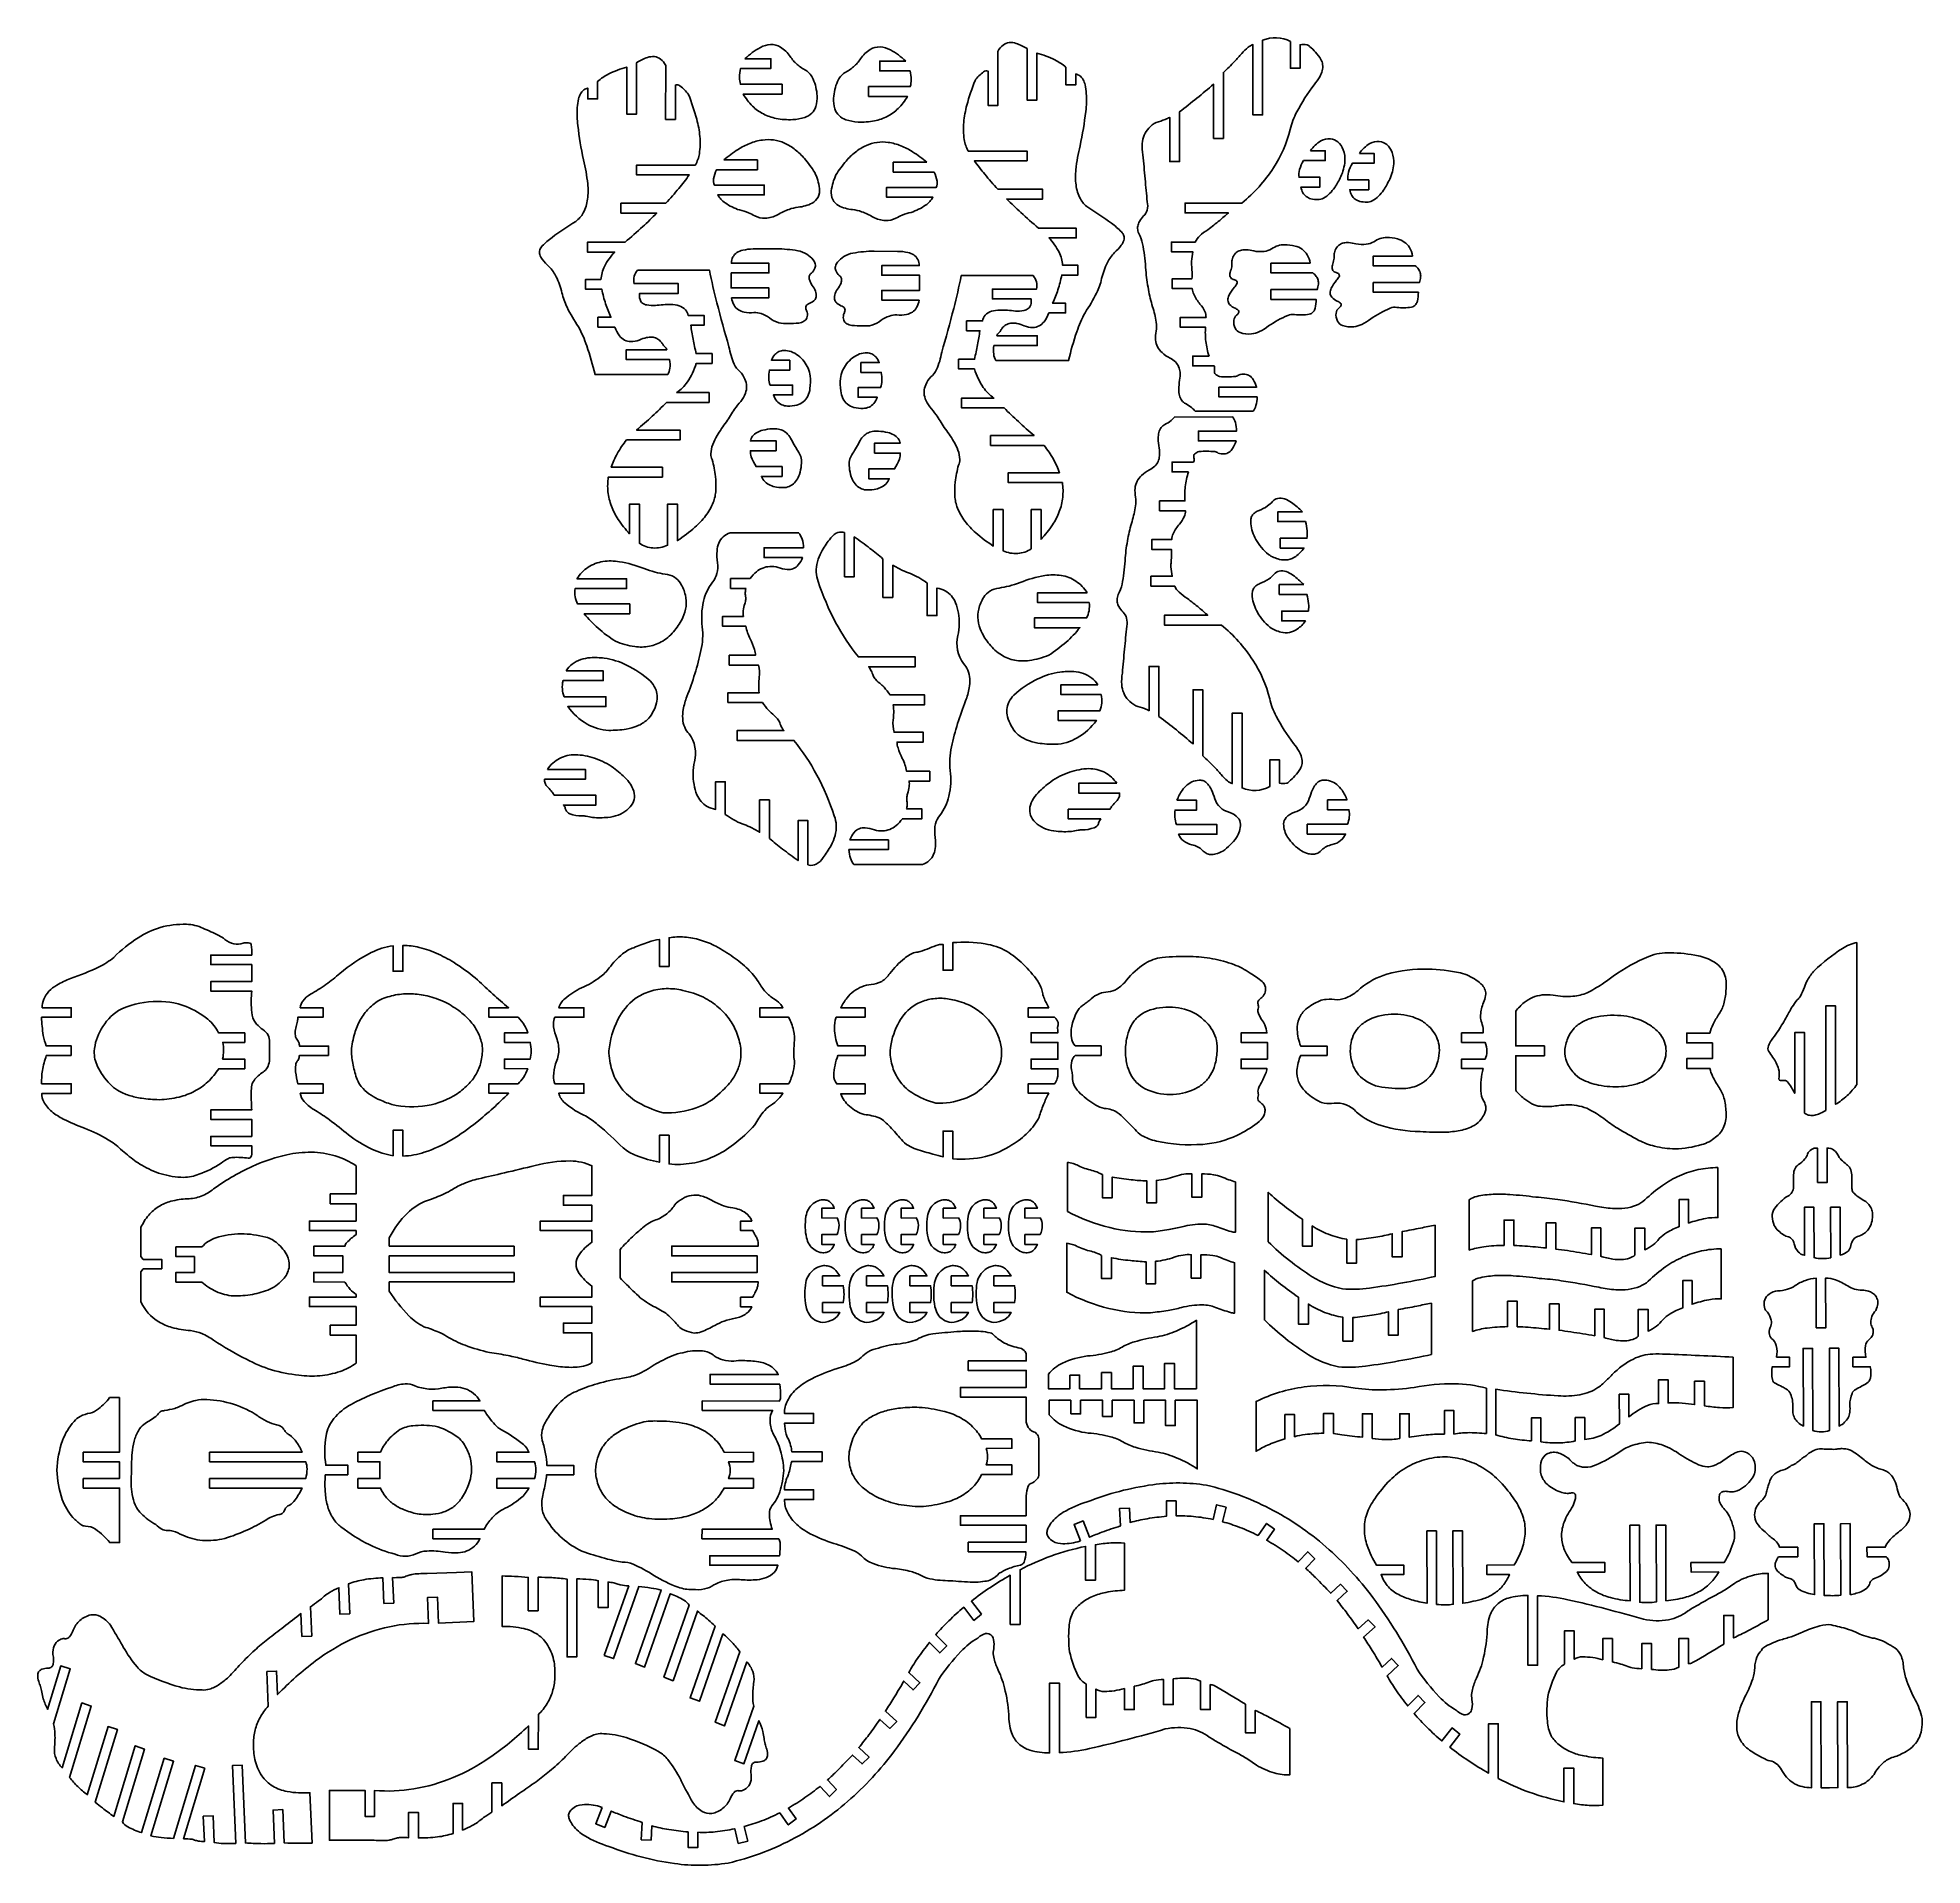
# Model space of a CAD drawing. Header units: metres. Extents: x 3 to 597, y 2 to 578.
import ezdxf

# ---------------------------------------------------------------- set-up
doc = ezdxf.new("R2010")
doc.units = ezdxf.units.M

msp = doc.modelspace()

# ---------------------------------------------------------------- linework, layer by layer
at = {"color": 7}
for points in [[(372.190328, 477.273306), (367.03726, 477.28117), (367.03726, 474.192207), (373.767859, 474.177518, -0.141398), (373.952364, 473.673158, -0.065252), (373.883022, 472.529448, 0.222995), (374.195943, 471.620416, 0.132883), (375.540456, 470.821336, 0.036303), (380.538709, 470.885143, 0.172611), (381.522752, 471.333107, -0.100774), (383.516451, 471.584646, -0.130654), (384.99015, 471.071287, -0.106775), (386.110568, 469.899555, -0.065575), (387.177759, 467.50537), (375.333025, 467.504656), (375.333025, 464.415693), (387.359066, 464.424489, -0.071496), (386.995285, 461.679597, -0.102682), (386.101634, 459.959526), (367.784401, 459.965749, 0.067432), (366.703893, 461.08786, 0.04569), (364.783409, 462.34146, -0.123487), (363.634725, 463.258859, -0.102029), (362.868034, 464.855018, -0.064766), (362.653171, 466.713731, -0.039749), (362.937738, 469.741159, 0.062519), (363.060919, 472.208868, 0.085249), (362.61979, 473.972575, 0.095377), (361.599763, 475.446549, 0.081955), (359.896, 476.641706, -0.067149), (357.395303, 478.385038, -0.089275), (356.003222, 480.21692, -0.094986), (355.36734, 482.408949, -0.07789), (355.540761, 485.178727, 0.073264), (355.537872, 487.995121, 0.041266), (354.403155, 492.846254, -0.026227), (353.098735, 498.25535, -0.023602), (352.254456, 504.379497, 0.025839), (351.421695, 511.817675, 0.056979), (350.491089, 515.090958, -0.086062), (349.780632, 516.736035, -0.101274), (349.728549, 518.262233, -0.088783), (350.254144, 519.725465, -0.063044), (351.570387, 521.464568, 0.146506), (352.684054, 523.301295, 0.120277), (352.722292, 525.899479, -0.000577), (352.049744, 533.123029, -0.000553), (351.364308, 540.669718, -0.059732), (351.170521, 544.293663, -0.081084), (351.775867, 546.905911, -0.092183), (353.208579, 549.124622, -0.081773), (355.573795, 550.924132, 0.019483), (358.377345, 551.868928, 0.036713), (359.800899, 552.534593), (359.800192, 538.56786), (362.889155, 538.56786), (362.889822, 554.304888, 0.008839), (368.383466, 558.579537, 0.008992), (373.630388, 562.971315), (373.630388, 562.971315), (373.626467, 545.882405), (376.715429, 545.882405), (376.707337, 566.694373, 0.012857), (380.222323, 570.121429, 0.018688), (382.487584, 572.627462, -0.050408), (384.499741, 574.621849, -0.08311), (386.002204, 575.470955), (386.003212, 553.286152), (389.092175, 553.286152), (389.090259, 576.817382, -0.228508), (397.823409, 576.424195), (397.822447, 568.004444), (400.91141, 568.004444), (400.91128, 575.391179, -0.086899), (403.079648, 575.377533, -0.197214), (403.909568, 574.84665, -0.042908), (405.759947, 573.060616, -0.038658), (407.464148, 570.771936, -0.105978), (407.997913, 569.148823, -0.092997), (407.844805, 567.212732, -0.064813), (407.070067, 565.348281, -0.042425), (405.312192, 562.822772, 0.039105), (399.833798, 554.236286, 0.067971), (397.7962, 548.722956, -0.085135), (392.50734, 536.594312, -0.075549), (382.558456, 525.519111), (364.628812, 525.521488), (364.628812, 522.432525), (378.288778, 522.438025, -0.01068), (375.553528, 520.078569, -0.008123), (371.843426, 517.113987, 0.065418), (369.242274, 515.177854, 0.089772), (367.861818, 513.249158), (360.347127, 513.247324), (360.347127, 510.158361), (367.064178, 510.158974, 0.023016), (366.672552, 507.149321, 0.061467), (366.71747, 506.010078, -0.01453), (366.826509, 503.864434, -0.014334), (366.811377, 501.686779), (366.811377, 501.686779), (360.614733, 501.686775), (360.614733, 498.597812), (366.918862, 498.597454, 0.111256), (367.361632, 496.761235, 0.057094), (369.336933, 493.694893, -0.078463), (370.866932, 491.371567, -0.114157), (371.246408, 489.484232), (363.112382, 489.483972), (363.112382, 486.39501), (371.096149, 486.395248, 0.04968), (371.185709, 481.940525, 0.046351), (372.190328, 477.273306)], [(201.586569, 471.471246), (178.679341, 471.472055, 0.025969), (176.064576, 480.545749, 0.037567), (173.475108, 486.543028, -0.037695), (169.854888, 492.730662, -0.056291), (168.244118, 497.261827, 0.057453), (166.436506, 502.31391, 0.079958), (164.195845, 505.466068, -0.043465), (162.063832, 507.813437, -0.082877), (161.284486, 509.291933, -0.148636), (161.247844, 510.779859, -0.153029), (162.03408, 511.995247, -0.043377), (165.126908, 514.709477, -0.019764), (172.599744, 519.75715, 0.119051), (174.93945, 522.400572, 0.09096), (176.323727, 526.780475, 0.05727), (176.37323, 531.594808, 0.035853), (175.030799, 539.15175, -0.022808), (173.245209, 549.980948, -0.044681), (173.085292, 555.589424, -0.041299), (173.483428, 558.34776, -0.067457), (174.087183, 559.948807, -0.105121), (175.135016, 561.180808, -0.123149), (176.405504, 561.735219), (176.405422, 558.332694), (179.494384, 558.332694), (179.493862, 563.827048, -0.068478), (182.990925, 566.190247, -0.047457), (188.67106, 568.345733), (188.670665, 553.538099), (191.759628, 553.538099), (191.759976, 569.747572, -0.060229), (195.203657, 571.399191, -0.105537), (197.384665, 571.65464, -0.143027), (199.303409, 570.893091, -0.113147), (200.938983, 568.884946), (200.938983, 568.884946), (200.935909, 551.865566), (204.024871, 551.865566), (204.025002, 562.674228, -0.235931), (205.442893, 562.445198, -0.08449), (208.130255, 559.721498, -0.028455), (210.725709, 551.942812, -0.04216), (211.722322, 546.493274, -0.06375), (211.556116, 541.084194, -0.090641), (210.285769, 537.479601), (191.759628, 537.48178), (191.759628, 534.392818), (208.357705, 534.390678, -0.017559), (205.08265, 530.147564, -0.015039), (200.944514, 525.453426), (200.931136, 525.438308), (186.85353, 525.439541), (186.85353, 522.350579), (198.129415, 522.341681, -0.012215), (193.709131, 518.085646, -0.010101), (188.139908, 513.182908), (188.129936, 513.174614), (176.26082, 513.174298), (176.26082, 510.085335), (184.873769, 510.092548, 0.075839), (181.667487, 505.573355, 0.099068), (180.53896, 501.466655), (175.703309, 501.466565), (175.703309, 498.377603), (180.821551, 498.377376, 0.030861), (182.009025, 493.78874, 0.031962), (183.70177, 489.536282), (179.605886, 489.535828), (179.605886, 486.446866), (184.885407, 486.443687, 0.072155), (186.396907, 483.690006, 0.110502), (187.970469, 482.352119, 0.122596), (189.93872, 481.869325, 0.090211), (192.628289, 482.368108, -0.048148), (194.932941, 483.12571, -0.071264), (196.571379, 483.255565, -0.094848), (198.111918, 482.85838, -0.098085), (199.349386, 481.942787, -0.051249), (199.745258, 481.463735, -0.033809), (200.213139, 480.647721, -0.052869), (201.065669, 479.759817, -0.1279), (201.268874, 479.285838), (188.526063, 479.277625), (188.526063, 476.188662), (202.18519, 476.189456, -0.078709), (202.268815, 473.483426, -0.100685), (201.586569, 471.471246)], [(225.939749, 571.020093, -0.063651), (230.78201, 574.542164, -0.114061), (234.026904, 575.456249, -0.15), (237.10324, 574.669627, -0.110095), (240.185258, 571.696461, 0.064373), (242.384096, 569.209428, 0.063194), (245.189773, 567.322589, -0.140867), (247.431005, 564.593428, -0.090487), (248.655056, 559.298185, -0.091278), (248.25303, 555.955528, -0.124788), (246.956502, 553.841025, -0.111683), (244.797773, 552.517437, -0.072036), (240.965777, 551.805271, -0.058568), (235.767621, 552.191336, -0.071701), (231.73871, 553.590687, -0.075662), (228.305392, 556.08601, -0.067262), (225.393118, 559.862126), (237.648272, 559.862927), (237.648272, 562.95189), (224.498169, 562.950385, -0.071295), (224.210292, 565.158861, -0.056729), (224.561564, 567.93051), (234.131581, 567.930062), (234.131581, 571.019025), (225.939749, 571.020093)], [(276.590504, 570.276684, 0.063651), (271.748242, 573.798755, 0.114061), (268.503349, 574.71284, 0.15), (265.427012, 573.926218, 0.110095), (262.344995, 570.953051, -0.064373), (260.146156, 568.466018, -0.063194), (257.34048, 566.579179, 0.140867), (255.099248, 563.850018, 0.090487), (253.875196, 558.554776, 0.091278), (254.277222, 555.212118, 0.124788), (255.57375, 553.097615, 0.111683), (257.732479, 551.774028, 0.072036), (261.564475, 551.061862, 0.058568), (266.762631, 551.447926, 0.071701), (270.791542, 552.847278, 0.075662), (274.22486, 555.3426, 0.067262), (277.137135, 559.118717), (264.881981, 559.119517), (264.881981, 562.20848), (278.032083, 562.206976, 0.071295), (278.319961, 564.415452, 0.056729), (277.968688, 567.187101), (268.398672, 567.186652), (268.398672, 570.275615), (276.590504, 570.276684)], [(305.006214, 475.906555), (327.913442, 475.907364, -0.025969), (330.528207, 484.981058, -0.037567), (333.117676, 490.978337, 0.037695), (336.737895, 497.165971, 0.056291), (338.348665, 501.697136, -0.057453), (340.156277, 506.749219, -0.079958), (342.396939, 509.901377, 0.043465), (344.528952, 512.248747, 0.082877), (345.308297, 513.727242, 0.148636), (345.344939, 515.215168, 0.153029), (344.558704, 516.430556, 0.043377), (341.465875, 519.144786, 0.019764), (333.993039, 524.192459, -0.119051), (331.653333, 526.835881, -0.09096), (330.269056, 531.215784, -0.05727), (330.219553, 536.030117, -0.035853), (331.561984, 543.58706, 0.022808), (333.347574, 554.416258, 0.044681), (333.507491, 560.024733, 0.041299), (333.109355, 562.783069, 0.067457), (332.5056, 564.384116, 0.105121), (331.457767, 565.616117, 0.123149), (330.187279, 566.170529), (330.187362, 562.768003), (327.098399, 562.768003), (327.098921, 568.262358, 0.068478), (323.601858, 570.625556, 0.047457), (317.921723, 572.781043), (317.922118, 557.973408), (314.833155, 557.973408), (314.832807, 574.182882, 0.060229), (311.389126, 575.8345, 0.105537), (309.208118, 576.089949, 0.143027), (307.289374, 575.328401, 0.113147), (305.653801, 573.320255), (305.653801, 573.320255), (305.656875, 556.300875), (302.567912, 556.300875), (302.567781, 567.109537, 0.235931), (301.14989, 566.880507, 0.08449), (298.462529, 564.156807, 0.028455), (295.867074, 556.378121, 0.04216), (294.870462, 550.928584, 0.06375), (295.036667, 545.519503, 0.090641), (296.307014, 541.914911), (314.833155, 541.91709), (314.833155, 538.828127), (298.235078, 538.825987, 0.017559), (301.510133, 534.582873, 0.015039), (305.648269, 529.888736), (305.661647, 529.873617), (319.739253, 529.87485), (319.739253, 526.785888), (308.463368, 526.77699, 0.012215), (312.883652, 522.520955, 0.010101), (318.452875, 517.618217), (318.462847, 517.609923), (330.331963, 517.609607), (330.331963, 514.520644), (321.719014, 514.527857, -0.075839), (324.925296, 510.008664, -0.099068), (326.053824, 505.901964), (330.889474, 505.901875), (330.889474, 502.812912), (325.771232, 502.812685, -0.030861), (324.583758, 498.224049, -0.031962), (322.891013, 493.971591), (326.986897, 493.971138), (326.986897, 490.882175), (321.707376, 490.878996, -0.072155), (320.195877, 488.125315, -0.110502), (318.622315, 486.787428, -0.122596), (316.654063, 486.304634, -0.090211), (313.964494, 486.803417, 0.048148), (311.659842, 487.561019, 0.071264), (310.021404, 487.690874, 0.094848), (308.480866, 487.29369, 0.098085), (307.243397, 486.378097, 0.051249), (306.847526, 485.899044, 0.033809), (306.379644, 485.08303, 0.052869), (305.527114, 484.195126, 0.1279), (305.323909, 483.721147), (318.06672, 483.712934), (318.06672, 480.623971), (304.407594, 480.624765, 0.078709), (304.323968, 477.918735, 0.100685), (305.006214, 475.906555)], [(219.278961, 539.114259, -0.034908), (223.745929, 542.415738, -0.046435), (227.465051, 544.323157, -0.059694), (231.448957, 545.390814, -0.070066), (234.967608, 545.400281, -0.071105), (238.34585, 544.431835, -0.062027), (241.786634, 542.34563, -0.048833), (244.724884, 539.516193, -0.036821), (247.922127, 535.159206, -0.076005), (249.390436, 530.138198, -0.145612), (248.958561, 527.399566, -0.16534), (247.085595, 525.480784, -0.095389), (242.697643, 524.221081, 0.059883), (239.828884, 523.534611, 0.043802), (236.18984, 521.812318, -0.107672), (232.301044, 520.770338, -0.130585), (229.038601, 521.473971, 0.045286), (227.009257, 522.476728, 0.035054), (224.216428, 523.33561, -0.072782), (219.67294, 525.595054, -0.10824), (217.336437, 528.11133), (231.98808, 528.113376), (231.98808, 531.202339), (216.320919, 531.201449, -0.133307), (216.063797, 533.201122, -0.089614), (216.986691, 536.02455), (229.868932, 536.025229), (229.868932, 539.114192), (219.278961, 539.114259)], [(283.251291, 538.37085, 0.034908), (278.784324, 541.672328, 0.046435), (275.065202, 543.579747, 0.059694), (271.081296, 544.647405, 0.070066), (267.562644, 544.656871, 0.071105), (264.184402, 543.688426, 0.062027), (260.743619, 541.602221, 0.048833), (257.805369, 538.772784, 0.036821), (254.608125, 534.415797, 0.076005), (253.139817, 529.394788, 0.145612), (253.571692, 526.656157, 0.16534), (255.444658, 524.737374, 0.095389), (259.83261, 523.477672, -0.059883), (262.701369, 522.791201, -0.043802), (266.340412, 521.068909, 0.107672), (270.229208, 520.026928, 0.130585), (273.491652, 520.730562, -0.045286), (275.520996, 521.733319, -0.035054), (278.313825, 522.5922, 0.072782), (282.857313, 524.851645, 0.10824), (285.193815, 527.36792), (270.542172, 527.369967), (270.542172, 530.458929), (286.209333, 530.458039, 0.133307), (286.466456, 532.457712, 0.089614), (285.543561, 535.28114), (272.661321, 535.281819), (272.661321, 538.370782), (283.251291, 538.37085)], [(404.214068, 541.986501, -0.112123), (407.46848, 545.127028, -0.16875), (410.453642, 545.76307, -0.158488), (412.814761, 544.782065, -0.135882), (414.469411, 542.324347, -0.117933), (415.011036, 538.686907, -0.086467), (413.732301, 533.869727, -0.032793), (411.796824, 530.457215, -0.051028), (410.202315, 528.49932, -0.080162), (408.230626, 527.075617, -0.110154), (406.50436, 526.642211, -0.067679), (404.289801, 526.894436, -0.095402), (402.851959, 527.569214, -0.105037), (401.804792, 528.733533, -0.084542), (401.132059, 530.551143), (407.14154, 530.554146), (407.14154, 533.643109), (400.55519, 533.643054, -0.090337), (400.757551, 536.050918, -0.070345), (401.974862, 538.89448), (408.822244, 538.894345), (408.822244, 541.983308), (404.214068, 541.986501)], [(419.619628, 541.151421, -0.112123), (422.87404, 544.291948, -0.16875), (425.859202, 544.92799, -0.158488), (428.220321, 543.946985, -0.135882), (429.874971, 541.489267, -0.117933), (430.416596, 537.851827, -0.086467), (429.137861, 533.034648, -0.032793), (427.202384, 529.622135, -0.051028), (425.607875, 527.664241, -0.080162), (423.636186, 526.240537, -0.110154), (421.90992, 525.807132, -0.067679), (419.69536, 526.059357, -0.095402), (418.257519, 526.734135, -0.105037), (417.210352, 527.898454, -0.084542), (416.537619, 529.716063), (422.5471, 529.719066), (422.5471, 532.808029), (415.96075, 532.807975, -0.090337), (416.163111, 535.215839, -0.070345), (417.380422, 538.0594), (424.227804, 538.059265), (424.227804, 541.148228), (419.619628, 541.151421)], [(221.692691, 495.672361), (233.503494, 495.672636), (233.503494, 498.761598), (221.564684, 498.761657), (221.587308, 503.491579), (233.503494, 503.491563), (233.503494, 506.580526), (221.655638, 506.581343, -0.11897), (222.145168, 508.530965, -0.128829), (223.398598, 509.906248, -0.089377), (225.226637, 510.673088, -0.052753), (228.546444, 511.051527), (235.834819, 511.103216, -0.041901), (242.600152, 510.493838, -0.093802), (245.459195, 509.415597, -0.063605), (247.449626, 507.610537, -0.119529), (248.102801, 506.32222, -0.160664), (247.985331, 504.980106, -0.112395), (246.86568, 503.443702, 0.157775), (246.281266, 502.724902, 0.136906), (246.177906, 501.668741, 0.074484), (246.553827, 500.546632, 0.039905), (247.707075, 498.672887, -0.082198), (248.381117, 496.851441, -0.134251), (248.289218, 495.652516, -0.137404), (247.59757, 494.676503, -0.086037), (245.948611, 493.755134, 0.125365), (245.354153, 493.379862, 0.149635), (245.090324, 492.848955, 0.100172), (245.113228, 492.204914, 0.054685), (245.509121, 491.101517, -0.149168), (245.448912, 489.371583, -0.180788), (244.532007, 488.257585, -0.099962), (242.948421, 487.723702, -0.047903), (239.489296, 487.619296, -0.111688), (236.624999, 487.79163, -0.094723), (233.621087, 489.32293, 0.078216), (231.081133, 490.669114, 0.094455), (228.718407, 491.009051, -0.067035), (225.703008, 491.154214, -0.101347), (223.840949, 491.906542, -0.117131), (222.502492, 493.338627, -0.092472), (221.692691, 495.672361)], [(404.11721, 506.574755), (391.702969, 506.574946), (391.702969, 503.485983), (404.945851, 503.483945, -0.080047), (406.008837, 502.41379, -0.093817), (406.552701, 501.244002, -0.085131), (406.654775, 499.942321, -0.063278), (406.276116, 498.232811), (406.276116, 498.232811), (391.702969, 498.234746), (391.702969, 495.145784), (405.934359, 495.145783, -0.05639), (405.646377, 492.386962, -0.133408), (405.095046, 491.332904, -0.212031), (403.749467, 490.460393, -0.071444), (399.172027, 490.392865, 0.146451), (397.004301, 490.127244, 0.045226), (390.926436, 486.781965, -0.058939), (388.105518, 485.036438, -0.073733), (385.558921, 484.278796, -0.10797), (381.998778, 484.703608, -0.192566), (380.441775, 486.053701, -0.139136), (379.998137, 488.584723, -0.201504), (380.867551, 490.173674, 0.090534), (381.516164, 490.914446, 0.190036), (381.594391, 491.390113, 0.171465), (381.333326, 491.813806, 0.076993), (380.396289, 492.356888, -0.115407), (378.67254, 493.583611, -0.173757), (378.144745, 494.911157, -0.124661), (378.474456, 496.430395, -0.062605), (380.168861, 498.978647, 0.068995), (380.943333, 500.072234, 0.166463), (381.027404, 500.634087, 0.210175), (380.731866, 501.070093, 0.098241), (379.714003, 501.458962, -0.203992), (378.893267, 502.301677, -0.170825), (378.849774, 503.688971, 0.030482), (379.339513, 505.469868, 0.057947), (379.428653, 506.439719, -0.105332), (379.472516, 507.623338, -0.072892), (380.123375, 509.195726, -0.105383), (381.067288, 510.145545, -0.095546), (382.431776, 510.703257, -0.067631), (383.961391, 510.798897, -0.044317), (386.26395, 510.424506, 0.075675), (389.534689, 510.304627, 0.098976), (391.926129, 511.075251, -0.078679), (393.924046, 512.095471, -0.086428), (395.948052, 512.386197, -0.065355), (399.330864, 511.989756, -0.093053), (401.511981, 510.982163, -0.105038), (403.109307, 509.243862, -0.086609), (404.11721, 506.574755)], [(436.346928, 508.827932), (423.932688, 508.828123), (423.932688, 505.73916), (437.17557, 505.737122, -0.080047), (438.238556, 504.666967, -0.093817), (438.78242, 503.497179, -0.085131), (438.884494, 502.195498, -0.063278), (438.505835, 500.485989), (438.505835, 500.485989), (423.932688, 500.487923), (423.932688, 497.398961), (438.164078, 497.398961, -0.05639), (437.876096, 494.640139, -0.133408), (437.324765, 493.586081, -0.212031), (435.979186, 492.71357, -0.071444), (431.401746, 492.646042, 0.146451), (429.23402, 492.380421, 0.045226), (423.156155, 489.035142, -0.058939), (420.335237, 487.289615, -0.073733), (417.78864, 486.531973, -0.10797), (414.228497, 486.956785, -0.192566), (412.671494, 488.306878, -0.139136), (412.227856, 490.8379, -0.201504), (413.097269, 492.426852, 0.090534), (413.745883, 493.167623, 0.190036), (413.82411, 493.64329, 0.171465), (413.563045, 494.066983, 0.076993), (412.626008, 494.610065, -0.115407), (410.902259, 495.836788, -0.173757), (410.374464, 497.164334, -0.124661), (410.704175, 498.683572, -0.062605), (412.398579, 501.231824, 0.068995), (413.173052, 502.325411, 0.166463), (413.257123, 502.887264, 0.210175), (412.961585, 503.32327, 0.098241), (411.943722, 503.71214, -0.203992), (411.122986, 504.554854, -0.170825), (411.079493, 505.942148, 0.030482), (411.569232, 507.723045, 0.057947), (411.658372, 508.692896, -0.105332), (411.702235, 509.876515, -0.072892), (412.353094, 511.448903, -0.105383), (413.297006, 512.398722, -0.095546), (414.661495, 512.956434, -0.067631), (416.191109, 513.052074, -0.044317), (418.493669, 512.677683, 0.075675), (421.764408, 512.557804, 0.098976), (424.155848, 513.328428, -0.078679), (426.153765, 514.348648, -0.086428), (428.177771, 514.639374, -0.065355), (431.560583, 514.242933, -0.093053), (433.7417, 513.235341, -0.105038), (435.339026, 511.497039, -0.086609), (436.346928, 508.827932)], [(280.837561, 494.928952), (269.026758, 494.929226), (269.026758, 498.018189), (280.965568, 498.018247), (280.942944, 502.74817), (269.026758, 502.748154), (269.026758, 505.837116), (280.874614, 505.837934, 0.11897), (280.385085, 507.787556, 0.128829), (279.131654, 509.162838, 0.089377), (277.303616, 509.929678, 0.052753), (273.983809, 510.308117), (266.695434, 510.359806, 0.041901), (259.9301, 509.750429, 0.093802), (257.071057, 508.672187, 0.063605), (255.080626, 506.867127, 0.119529), (254.427451, 505.578811, 0.160664), (254.544921, 504.236697, 0.112395), (255.664572, 502.700292, -0.157775), (256.248987, 501.981493, -0.136906), (256.352346, 500.925332, -0.074484), (255.976425, 499.803223, -0.039905), (254.823178, 497.929478, 0.082198), (254.149136, 496.108032, 0.134251), (254.241035, 494.909106, 0.137404), (254.932682, 493.933093, 0.086037), (256.581642, 493.011725, -0.125365), (257.1761, 492.636453, -0.149635), (257.439928, 492.105545, -0.100172), (257.417024, 491.461504, -0.054685), (257.021132, 490.358107, 0.149168), (257.08134, 488.628173, 0.180788), (257.998246, 487.514175, 0.099962), (259.581831, 486.980293, 0.047903), (263.040957, 486.875886, 0.111688), (265.905253, 487.04822, 0.094723), (268.909165, 488.57952, -0.078216), (271.449119, 489.925704, -0.094455), (273.811846, 490.265641, 0.067035), (276.827244, 490.410804, 0.101347), (278.689304, 491.163133, 0.117131), (280.027761, 492.595218, 0.092472), (280.837561, 494.928952)], [(192.044177, 504.383803), (214.727785, 504.380025, 0.011732), (217.103349, 494.056913, 0.008675), (220.882485, 480.240584), (220.882485, 480.240584, 0.062317), (222.521438, 474.799178, 0.121118), (224.328964, 472.461013, -0.076058), (225.940168, 470.006896, -0.10013), (226.449679, 467.826242, -0.099394), (226.074385, 465.616079, -0.074768), (224.611256, 463.034364, 0.027166), (222.680265, 460.570903, 0.017753), (220.076531, 456.553062, 0.027388), (217.146194, 452.246402, 0.045406), (215.772222, 449.416175, 0.080795), (215.176982, 446.479186, 0.132103), (215.588455, 444.672765, -0.036297), (216.620095, 439.344346, -0.045507), (216.740215, 435.013813, -0.084287), (215.917936, 431.157061, -0.068774), (213.540774, 426.96227, -0.050017), (210.173989, 423.368885, -0.035386), (204.62846, 419.177173), (204.628228, 430.678801), (201.539266, 430.678801), (201.540376, 417.716973, -0.12974), (196.93638, 416.84076, -0.134867), (192.677474, 418.338139), (192.679032, 430.678801), (189.590069, 430.678801), (189.588101, 421.322245, -0.045515), (185.959872, 425.84598, -0.05631), (183.824225, 430.024232, -0.063991), (182.75323, 434.553326, -0.064291), (182.864441, 439.184472), (199.895099, 439.184285), (199.895099, 442.273248), (183.771591, 442.258112, -0.04598), (185.682681, 446.549403, -0.041209), (188.611691, 450.89344), (205.504106, 450.892017), (205.504106, 453.98098), (191.754039, 453.981237, 0.010279), (196.718655, 458.378641, 0.010925), (201.209845, 462.710067), (214.638367, 462.711252), (214.638367, 465.800215), (204.434608, 465.802407, 0.096995), (207.78576, 469.161241, 0.070993), (210.588102, 474.975579), (215.559955, 474.976495), (215.559955, 478.065458), (210.530328, 478.065955, -0.004916), (209.621736, 482.617366, -0.005102), (208.834307, 487.019456), (213.048033, 487.018735), (213.048033, 490.107697), (208.000729, 490.107206, 0.16267), (207.197837, 491.89036, 0.133332), (205.193636, 493.147189, 0.070697), (202.584499, 493.551792, 0.037872), (197.682947, 493.242487, -0.063486), (194.970686, 493.4013, -0.118328), (193.626977, 494.002732, -0.158762), (192.851184, 495.137945, -0.112265), (192.734099, 497.054917), (204.918541, 497.053934), (204.918541, 500.142896), (190.997187, 500.14251, -0.110699), (191.046941, 502.454447, -0.118063), (192.044177, 504.383803)], [(316.784995, 502.647053), (294.101386, 502.643274, -0.011732), (291.725823, 492.320163, -0.008675), (287.946687, 478.503834), (287.946687, 478.503834, -0.062317), (286.307733, 473.062428, -0.121118), (284.500207, 470.724262, 0.076058), (282.889003, 468.270145, 0.10013), (282.379492, 466.089492, 0.099394), (282.754786, 463.879329, 0.074768), (284.217915, 461.297614, -0.027166), (286.148906, 458.834153, -0.017753), (288.75264, 454.816312, -0.027388), (291.682977, 450.509652, -0.045406), (293.05695, 447.679425, -0.080795), (293.652189, 444.742435, -0.132103), (293.240716, 442.936015, 0.036297), (292.209076, 437.607596, 0.045507), (292.088956, 433.277062, 0.084287), (292.911236, 429.420311, 0.068774), (295.288397, 425.22552, 0.050017), (298.655182, 421.632135, 0.035386), (304.200711, 417.440422), (304.200943, 428.942051), (307.289906, 428.942051), (307.288796, 415.980223, 0.12974), (311.892792, 415.10401, 0.134867), (316.151697, 416.601389), (316.150139, 428.942051), (319.239102, 428.942051), (319.24107, 419.585495, 0.045515), (322.869299, 424.10923, 0.05631), (325.004946, 428.287481, 0.063991), (326.075942, 432.816576, 0.064291), (325.96473, 437.447722), (308.934073, 437.447535), (308.934073, 440.536497), (325.05758, 440.521362, 0.04598), (323.14649, 444.812653, 0.041209), (320.217481, 449.15669), (303.325065, 449.155267), (303.325065, 452.24423), (317.075132, 452.244486, -0.010279), (312.110516, 456.641891, -0.010925), (307.619326, 460.973316), (294.190804, 460.974502), (294.190804, 464.063464), (304.394563, 464.065657, -0.096995), (301.043412, 467.424491, -0.070993), (298.241069, 473.238829), (293.269216, 473.239745), (293.269216, 476.328708), (298.298843, 476.329205, 0.004916), (299.207435, 480.880615, 0.005102), (299.994864, 485.282706), (295.781138, 485.281984), (295.781138, 488.370947), (300.828442, 488.370456, -0.16267), (301.631334, 490.15361, -0.133332), (303.635535, 491.410438, -0.070697), (306.244672, 491.815042, -0.037872), (311.146224, 491.505737, 0.063486), (313.858485, 491.66455, 0.118328), (315.202194, 492.265982, 0.158762), (315.977987, 493.401195, 0.112265), (316.095072, 495.318167), (303.91063, 495.317184), (303.91063, 498.406146), (317.831984, 498.40576, 0.110699), (317.78223, 500.717697, 0.118063), (316.784995, 502.647053)], [(240.032712, 472.908556), (240.032712, 475.997518), (234.28552, 475.994413, -0.08389), (235.359289, 477.773468, -0.110556), (236.630387, 478.720166, -0.103584), (238.195732, 479.059553, -0.072484), (240.450764, 478.747199, -0.128392), (244.55077, 475.626648, -0.132594), (246.50121, 471.028639, -0.048769), (246.419586, 467.07134, -0.078901), (245.75137, 464.708088, -0.113707), (244.324481, 462.867578, -0.115329), (242.261471, 461.857682, -0.063936), (239.382363, 461.554025, -0.096766), (237.503943, 461.965304, -0.115093), (236.001395, 463.078555, -0.094548), (234.884133, 465.05077), (240.946138, 465.053091), (240.946138, 468.142053), (233.850685, 468.141273, -0.073093), (233.447371, 470.242196, -0.058362), (233.642023, 472.90918), (240.032712, 472.908556)], [(262.497541, 472.165146), (262.497541, 475.254109), (268.244732, 475.251004, 0.08389), (267.170964, 477.030059, 0.110556), (265.899866, 477.976757, 0.103584), (264.334521, 478.316143, 0.072484), (262.079488, 478.00379, 0.128392), (257.979483, 474.883238, 0.132594), (256.029042, 470.28523, 0.048769), (256.110666, 466.32793, 0.078901), (256.778882, 463.964679, 0.113707), (258.205772, 462.124169, 0.115329), (260.268781, 461.114272, 0.063936), (263.14789, 460.810615, 0.096766), (265.026309, 461.221895, 0.115093), (266.528857, 462.335146, 0.094548), (267.64612, 464.30736), (261.584115, 464.309681), (261.584115, 467.398644), (268.679567, 467.397864, 0.073093), (269.082881, 469.498786, 0.058362), (268.888229, 472.165771), (262.497541, 472.165146)], [(365.706588, 440.794685), (360.553521, 440.786821), (360.553521, 443.875783), (367.284119, 443.890473, 0.141398), (367.468625, 444.394833, 0.065252), (367.399283, 445.538542, -0.222995), (367.712204, 446.447575, -0.132883), (369.056716, 447.246655, -0.036303), (374.05497, 447.182848, -0.172611), (375.039013, 446.734884, 0.100774), (377.032712, 446.483345, 0.130654), (378.506411, 446.996704, 0.106775), (379.626828, 448.168436, 0.065575), (380.69402, 450.562621), (368.849285, 450.563335), (368.849285, 453.652298), (380.875327, 453.643502, 0.071496), (380.511546, 456.388394, 0.102682), (379.617894, 458.108465), (361.300661, 458.102242, -0.067432), (360.220154, 456.980131, -0.04569), (358.299669, 455.726531, 0.123487), (357.150986, 454.809132, 0.102029), (356.384294, 453.212973, 0.064766), (356.169432, 451.35426, 0.039749), (356.453998, 448.326832, -0.062519), (356.577179, 445.859123, -0.085249), (356.13605, 444.095416, -0.095377), (355.116024, 442.621442, -0.081955), (353.412261, 441.426284, 0.067149), (350.911564, 439.682952, 0.089275), (349.519483, 437.851071, 0.094986), (348.8836, 435.659041, 0.07789), (349.057021, 432.889264, -0.073264), (349.054132, 430.07287, -0.041266), (347.919416, 425.221737, 0.026227), (346.614996, 419.812641, 0.023602), (345.770716, 413.688494, -0.025839), (344.937955, 406.250316, -0.056979), (344.00735, 402.977033, 0.086062), (343.296892, 401.331955, 0.101274), (343.244809, 399.805758, 0.088783), (343.770405, 398.342526, 0.063044), (345.086648, 396.603423, -0.146506), (346.200314, 394.766696, -0.120277), (346.238553, 392.168512, 0.000577), (345.566005, 384.944962, 0.000553), (344.880569, 377.398273, 0.059732), (344.686781, 373.774328, 0.081084), (345.292127, 371.16208, 0.092183), (346.72484, 368.943369, 0.081773), (349.090056, 367.143859, -0.019483), (351.893605, 366.199063, -0.036713), (353.31716, 365.533398), (353.316453, 379.500131), (356.405415, 379.500131), (356.406082, 363.763103, -0.008839), (361.899727, 359.488454, -0.008992), (367.146649, 355.096676), (367.146649, 355.096676), (367.142727, 372.185586), (370.23169, 372.185586), (370.223598, 351.373618, -0.012857), (373.738583, 347.946562, -0.018688), (376.003845, 345.440529, 0.050408), (378.016001, 343.446142, 0.08311), (379.518464, 342.597036), (379.519473, 364.781839), (382.608436, 364.781839), (382.60652, 341.250609, 0.228508), (391.33967, 341.643796), (391.338708, 350.063547), (394.42767, 350.063547), (394.427541, 342.676812, 0.086899), (396.595909, 342.690458, 0.197214), (397.425829, 343.221341, 0.042908), (399.276208, 345.007375, 0.038658), (400.980409, 347.296055, 0.105978), (401.514173, 348.919168, 0.092997), (401.361066, 350.855259, 0.064813), (400.586328, 352.71971, 0.042425), (398.828452, 355.245219, -0.039105), (393.350059, 363.831705, -0.067971), (391.31246, 369.345035, 0.085135), (386.0236, 381.473679, 0.075549), (376.074717, 392.54888), (358.145073, 392.546503), (358.145073, 395.635466), (371.805039, 395.629966, 0.01068), (369.069788, 397.989422, 0.008123), (365.359686, 400.954004, -0.065418), (362.758535, 402.890137, -0.089772), (361.378079, 404.818833), (353.863388, 404.820667), (353.863388, 407.909629), (360.580438, 407.909017, -0.023016), (360.188812, 410.91867, -0.061467), (360.23373, 412.057913, 0.01453), (360.34277, 414.203557, 0.014334), (360.327638, 416.381212), (360.327638, 416.381212), (354.130993, 416.381216), (354.130993, 419.470179), (360.435123, 419.470537, -0.111256), (360.877892, 421.306756, -0.057094), (362.853193, 424.373098, 0.078463), (364.383193, 426.696424, 0.114157), (364.762669, 428.583759), (356.628643, 428.584019), (356.628643, 431.672981), (364.612409, 431.672743, -0.04968), (364.70197, 436.127466, -0.046351), (365.706588, 440.794685)], [(235.776645, 447.472992), (235.776645, 450.561954), (227.638416, 450.56262, -0.113476), (228.332356, 452.054532, -0.101023), (229.732583, 453.2534, -0.068544), (231.534041, 453.951793, -0.043433), (234.542231, 454.394621), (234.542231, 454.394621, -0.070698), (236.488759, 454.300188, -0.082374), (238.060414, 453.719329, -0.078546), (239.374883, 452.666845, -0.062744), (240.585912, 450.947131, 0.012009), (241.754967, 448.808873, 0.013468), (242.893178, 446.957734, -0.106043), (243.659321, 445.174067, -0.090749), (243.689639, 442.912619, -0.052104), (243.109668, 440.030626, -0.074503), (242.210209, 438.175391, -0.093297), (240.788106, 436.755616, -0.090986), (238.904962, 435.921306, -0.049794), (235.882181, 436.016659, -0.072783), (233.886066, 436.582771, -0.191648), (231.138417, 439.405116), (237.609875, 439.405612), (237.609875, 442.494575), (229.459786, 442.491969, -0.056076), (227.92199, 445.590033, -0.102689), (227.648866, 447.472978), (235.776645, 447.472992)], [(266.753607, 446.729582), (266.753607, 449.818545), (274.891837, 449.81921, 0.113476), (274.197896, 451.311122, 0.101023), (272.797669, 452.50999, 0.068544), (270.996211, 453.208384, 0.043433), (267.988021, 453.651212), (267.988021, 453.651212, 0.070698), (266.041493, 453.556779, 0.082374), (264.469839, 452.975919, 0.078546), (263.155369, 451.923436, 0.062744), (261.94434, 450.203721, -0.012009), (260.775286, 448.065463, -0.013468), (259.637074, 446.214324, 0.106043), (258.870931, 444.430658, 0.090749), (258.840613, 442.169209, 0.052104), (259.420585, 439.287216, 0.074503), (260.320044, 437.431981, 0.093297), (261.742146, 436.012207, 0.090986), (263.62529, 435.177897, 0.049794), (266.648072, 435.273249, 0.072783), (268.644186, 435.839361, 0.191648), (271.391835, 438.661706), (264.920378, 438.662203), (264.920378, 441.751165), (273.070467, 441.748559, 0.056076), (274.608263, 444.846624, 0.102689), (274.881386, 446.729568), (266.753607, 446.729582)], [(401.622431, 428.22263, 0.039108), (398.169658, 431.184577, 0.073403), (396.016387, 432.317422, 0.137157), (393.845995, 432.459036, 0.160902), (392.231936, 431.520846, -0.080764), (390.643183, 430.065527, -0.0525), (387.707459, 428.553874, 0.075776), (386.493859, 427.849102, 0.094099), (385.758571, 426.986272, 0.090569), (385.381357, 425.91126, 0.069157), (385.353508, 424.424582, 0.102763), (386.963593, 419.510716, 0.086114), (390.894596, 414.779199, 0.076651), (394.388654, 413.254989, 0.10935), (397.074725, 413.146128, 0.112572), (399.536989, 414.191597, 0.08172), (402.118375, 416.790633), (394.665103, 416.790651), (394.665103, 419.879614), (403.058378, 419.879275, 0.050765), (403.086981, 422.236095, 0.040695), (402.588119, 425.130935), (393.846673, 425.13085), (393.846673, 428.219813), (401.622431, 428.22263)], [(257.302307, 421.720072), (256.907251, 421.782733, 0.182276), (254.708333, 421.487103, 0.133493), (252.544475, 419.431893, 0.042335), (250.012626, 415.579662, 0.058311), (248.768172, 412.467019, 0.074977), (248.393759, 409.201981, 0.082411), (248.988323, 406.268157, 0.04289), (254.511461, 393.394942, 0.046018), (261.70095, 382.492595), (279.619639, 382.496969), (279.619639, 379.408007), (264.898693, 379.408772, -0.050846), (265.720074, 378.129791, -0.047193), (266.319644, 376.606434, 0.077388), (267.074949, 375.461806, 0.043359), (268.864571, 373.806655, -0.055288), (269.752311, 372.974737, -0.02171), (271.656738, 370.540926), (282.531185, 370.538217), (282.531185, 367.449255), (272.675285, 367.449479, -0.029762), (272.80713, 364.898439, -0.033553), (272.637419, 362.638426, 0.101763), (272.939717, 358.763171), (282.131561, 358.763584), (282.131561, 355.674621), (273.85348, 355.675285, 0.070174), (274.171592, 353.817486, 0.037137), (275.500987, 350.526859, -0.040373), (276.354847, 348.540385, -0.041565), (276.858554, 346.501293), (284.18677, 346.48942), (284.18677, 343.400457), (277.667591, 343.401403, -0.065163), (277.6885, 341.631855, -0.050451), (277.192439, 339.404584, 0.051645), (276.923487, 338.107789, 0.065529), (276.9544, 337.062763, -0.060754), (277.058504, 335.841957, -0.058489), (276.864428, 334.584519), (281.679935, 334.585678), (281.679935, 331.496715), (275.536403, 331.493635, -0.062528), (273.546626, 329.347592, -0.079774), (271.573227, 328.167202, -0.084963), (269.339753, 327.690388, -0.073149), (266.706665, 327.96849, 0.075021), (263.803607, 328.636036, 0.115804), (261.882024, 328.337107, 0.125409), (260.339426, 327.201891, 0.088762), (259.029072, 324.858179), (271.120729, 324.85769), (271.120729, 321.768727), (258.713003, 321.768675, 0.076491), (259.154262, 319.057206, 0.093224), (260.237807, 317.073413), (260.257565, 317.046526), (281.842364, 317.042233, 0.103194), (284.025792, 318.337543, 0.109382), (285.403192, 320.300769, 0.082989), (285.967682, 322.730219, 0.053858), (285.79583, 326.554399), (285.794033, 326.576721, -0.097798), (285.984939, 329.867623, -0.106332), (287.346267, 332.582526, 0.108668), (290.219114, 338.640913, 0.089991), (290.596534, 346.698992, -0.0817), (291.01153, 354.150376, -0.039974), (295.475702, 368.654772, 0.041933), (296.601864, 372.72657, 0.061383), (296.785084, 375.612558, 0.084407), (296.151623, 378.347226, 0.095793), (294.778796, 380.410749, -0.225717), (293.048456, 389.21824, 0.048164), (293.479314, 392.866473, 0.050745), (293.200254, 396.342914, 0.059442), (292.296004, 399.598003, 0.080143), (290.983256, 401.740823, 0.090808), (289.057431, 403.298422, 0.080829), (286.436348, 404.218679), (286.437771, 395.504868), (283.348808, 395.504868), (283.347468, 405.785907, 0.032256), (280.679223, 407.531752, 0.035577), (278.067671, 408.773303, -0.033079), (275.592396, 409.754164, -0.025234), (272.520571, 411.407947), (272.522295, 401.259452), (269.433332, 401.259452), (269.430755, 413.353011, 0.013989), (265.327857, 416.713927, 0.012109), (260.392066, 420.343914), (260.390854, 407.744778), (257.301891, 407.744778), (257.302307, 421.720072)], [(245.781568, 316.962554), (246.176624, 316.899893, 0.182276), (248.375542, 317.195524, 0.133493), (250.539399, 319.250734, 0.042335), (253.071248, 323.102965, 0.058311), (254.315702, 326.215607, 0.074977), (254.690116, 329.480646, 0.082411), (254.095552, 332.414469, 0.04289), (248.572414, 345.287685, 0.046018), (241.382924, 356.190031), (223.464236, 356.185657), (223.464236, 359.27462), (238.185182, 359.273855, -0.050846), (237.363801, 360.552835, -0.047193), (236.764231, 362.076193, 0.077388), (236.008926, 363.220821, 0.043359), (234.219303, 364.875971, -0.055288), (233.331564, 365.707889, -0.02171), (231.427136, 368.141701), (220.55269, 368.144409), (220.55269, 371.233372), (230.40859, 371.233148, -0.029762), (230.276745, 373.784188, -0.033553), (230.446455, 376.044201, 0.101763), (230.144158, 379.919455), (220.952314, 379.919043), (220.952314, 383.008005), (229.230395, 383.007341, 0.070174), (228.912283, 384.86514, 0.037137), (227.582888, 388.155768, -0.040373), (226.729028, 390.142242, -0.041565), (226.225321, 392.181334), (218.897105, 392.193206), (218.897105, 395.282169), (225.416283, 395.281224, -0.065163), (225.395375, 397.050772, -0.050451), (225.891436, 399.278043, 0.051645), (226.160388, 400.574838, 0.065529), (226.129475, 401.619864, -0.060754), (226.025371, 402.840669, -0.058489), (226.219447, 404.098107), (221.40394, 404.096949), (221.40394, 407.185911), (227.547471, 407.188991, -0.062528), (229.537249, 409.335035, -0.079774), (231.510648, 410.515424, -0.084963), (233.744122, 410.992239, -0.073149), (236.37721, 410.714136, 0.075021), (239.280268, 410.046591, 0.115804), (241.201851, 410.345519, 0.125409), (242.744449, 411.480736, 0.088762), (244.054803, 413.824447), (231.963146, 413.824937), (231.963146, 416.9139), (244.370872, 416.913952, 0.076491), (243.929613, 419.62542, 0.093224), (242.846068, 421.609214), (242.82631, 421.636101), (221.24151, 421.640393, 0.103194), (219.058083, 420.345084, 0.109382), (217.680682, 418.381857, 0.082989), (217.116193, 415.952408, 0.053858), (217.288045, 412.128227), (217.289842, 412.105905, -0.097798), (217.098936, 408.815004, -0.106332), (215.737608, 406.1001, 0.108668), (212.864761, 400.041713, 0.089991), (212.487341, 391.983635, -0.0817), (212.072345, 384.53225, -0.039974), (207.608173, 370.027855, 0.041933), (206.482011, 365.956056, 0.061383), (206.298791, 363.070068, 0.084407), (206.932252, 360.335401, 0.095793), (208.305079, 358.271877, -0.225717), (210.035419, 349.464386, 0.048164), (209.60456, 345.816154, 0.050745), (209.883621, 342.339712, 0.059442), (210.78787, 339.084624, 0.080143), (212.100618, 336.941804, 0.090808), (214.026444, 335.384205, 0.080829), (216.647527, 334.463947), (216.646104, 343.177759), (219.735066, 343.177759), (219.736407, 332.89672, 0.032256), (222.404651, 331.150875, 0.035577), (225.016204, 329.909324, -0.033079), (227.491478, 328.928463, -0.025234), (230.563304, 327.274679), (230.56158, 337.423174), (233.650543, 337.423174), (233.65312, 325.329615, 0.013989), (237.756017, 321.9687, 0.012109), (242.691809, 318.338713), (242.693021, 330.937849), (245.781983, 330.937849), (245.781568, 316.962554)], [(172.96993, 407.126228, -0.106588), (176.523458, 410.76569, -0.108877), (181.171826, 412.558317, -0.080049), (186.371746, 412.513674, -0.051371), (194.149941, 410.352675, 0.027214), (197.595002, 409.243377, 0.030636), (200.749228, 408.617616, -0.109743), (203.677947, 407.643673, -0.123968), (205.614485, 405.703515, -0.078868), (207.155271, 401.98541, -0.089274), (207.359503, 398.429519, -0.079979), (206.361681, 394.963709, -0.060125), (203.820146, 390.910312, -0.083771), (200.014055, 387.51116, -0.094709), (195.80256, 385.863252, -0.082504), (191.203829, 385.773635, -0.059919), (185.11094, 387.426126, -0.037852), (179.616468, 391.585187, -0.041708), (175.289281, 396.103235), (189.606749, 396.106819), (189.606749, 399.195782), (173.188988, 399.191562, -0.083553), (172.404544, 401.463059, -0.077981), (172.378425, 404.035472), (188.620249, 404.035358), (188.620249, 407.124321), (172.96993, 407.126228)], [(333.809104, 402.730821, 0.106588), (330.255577, 406.370283, 0.108877), (325.607208, 408.16291, 0.080049), (320.407288, 408.118268, 0.051371), (312.629094, 405.957268, -0.027214), (309.184032, 404.847971, -0.030636), (306.029807, 404.222209, 0.109743), (303.101087, 403.248266, 0.123968), (301.16455, 401.308108, 0.078868), (299.623763, 397.590004, 0.089274), (299.419532, 394.034113, 0.079979), (300.417353, 390.568302, 0.060125), (302.958888, 386.514905, 0.083771), (306.764979, 383.115753, 0.094709), (310.976474, 381.467845, 0.082504), (315.575205, 381.378228, 0.059919), (321.668094, 383.03072, 0.037852), (327.162567, 387.18978, 0.041708), (331.489753, 391.707828), (317.172285, 391.711412), (317.172285, 394.800375), (333.590047, 394.796155, 0.083553), (334.37449, 397.067652, 0.077981), (334.40061, 399.640065), (318.158785, 399.639951), (318.158785, 402.728914), (333.809104, 402.730821)], [(402.094628, 405.291877, 0.039108), (398.641855, 408.253824, 0.073403), (396.488584, 409.386668, 0.137157), (394.318192, 409.528282, 0.160902), (392.704133, 408.590093, -0.080764), (391.11538, 407.134774, -0.0525), (388.179656, 405.62312, 0.075776), (386.966056, 404.918348, 0.094099), (386.230768, 404.055519, 0.090569), (385.853554, 402.980506, 0.069157), (385.825705, 401.493829, 0.102763), (387.43579, 396.579962, 0.086114), (391.366793, 391.848446, 0.076651), (394.860851, 390.324235, 0.10935), (397.546922, 390.215375, 0.112572), (400.009186, 391.260843, 0.08172), (402.590572, 393.859879), (395.1373, 393.859898), (395.1373, 396.94886), (403.530575, 396.948521, 0.050765), (403.559178, 399.305341, 0.040695), (403.060316, 402.200181), (394.31887, 402.200097), (394.31887, 405.28906), (402.094628, 405.291877)], [(169.60118, 378.114136, -0.090141), (171.495605, 380.236316, -0.084982), (174.151758, 381.662266, -0.065353), (177.186706, 382.254172, -0.045932), (181.57487, 382.123768, -0.0806), (188.590672, 379.95261, -0.065015), (196.134802, 374.892438, -0.075813), (197.667209, 372.609876, -0.089734), (198.267766, 370.360613, -0.083953), (198.067184, 368.022758, -0.06442), (196.931209, 365.193148, -0.09996), (195.101865, 362.698033, -0.085892), (192.073565, 360.767515, -0.060764), (188.501269, 359.760407, -0.040767), (182.994575, 359.363667, -0.121289), (176.153875, 361.365409, -0.10503), (170.072104, 366.86715), (182.102217, 366.868482), (182.102217, 369.957445), (168.964597, 369.955583, -0.081194), (168.385, 372.371858, -0.075778), (168.591953, 375.023948), (181.283788, 375.023551), (181.283788, 378.112513), (169.60118, 378.114136)], [(337.177855, 373.718729, 0.090141), (335.28343, 375.84091, 0.084982), (332.627276, 377.26686, 0.065353), (329.592329, 377.858765, 0.045932), (325.204164, 377.728362, 0.0806), (318.188363, 375.557203, 0.065015), (310.644232, 370.497032, 0.075813), (309.111825, 368.214469, 0.089734), (308.511269, 365.965207, 0.083953), (308.711851, 363.627351, 0.06442), (309.847825, 360.797741, 0.09996), (311.67717, 358.302626, 0.085892), (314.70547, 356.372108, 0.060764), (318.277765, 355.365, 0.040767), (323.78446, 354.96826, 0.121289), (330.62516, 356.970002, 0.10503), (336.706931, 362.471743), (324.676817, 362.473075), (324.676817, 365.562038), (337.814437, 365.560176, 0.081194), (338.394034, 367.976451, 0.075778), (338.187081, 370.628541), (325.495247, 370.628144), (325.495247, 373.717107), (337.177855, 373.718729)], [(163.652882, 347.069781), (175.668722, 347.069), (175.668722, 343.980037), (162.79416, 343.980278, 0.140805), (162.918481, 342.753361, 0.100132), (163.860189, 341.317111, -0.033592), (165.104656, 339.98537, -0.049928), (165.782342, 338.961312), (165.816123, 338.921516), (178.944586, 338.921239), (178.944586, 335.832276), (168.702644, 335.832811, -0.091974), (169.130445, 335.241474, -0.067301), (169.432077, 334.294816, 0.196997), (170.755365, 333.078344, 0.088625), (174.570826, 332.393641, -0.0447), (175.868942, 332.317302, -0.028185), (177.885887, 331.899124, 0.041911), (182.721117, 331.949838, 0.061512), (185.944932, 332.661042, 0.084835), (188.741509, 334.222637, 0.096402), (190.561275, 336.382893, 0.13421), (191.100896, 338.789082, 0.113337), (190.320578, 341.58763, 0.069039), (188.4717, 344.094373, 0.040592), (184.488388, 347.562042, 0.070972), (178.556408, 350.586641, 0.076037), (172.43503, 351.688109, 0.127361), (167.521831, 350.533696, 0.123667), (163.652882, 347.069781)], [(343.126152, 342.674374), (331.110313, 342.673593), (331.110313, 339.584631), (343.984875, 339.584871, -0.140805), (343.860554, 338.357954, -0.100132), (342.918845, 336.921704, 0.033592), (341.674378, 335.589963, 0.049928), (340.996692, 334.565905), (340.962911, 334.52611), (327.834448, 334.525832), (327.834448, 331.43687), (338.07639, 331.437404, 0.091974), (337.648589, 330.846067, 0.067301), (337.346958, 329.899409, -0.196997), (336.023669, 328.682938, -0.088625), (332.208209, 327.998234, 0.0447), (330.910093, 327.921896, 0.028185), (328.893148, 327.503717, -0.041911), (324.057918, 327.554431, -0.061512), (320.834103, 328.265635, -0.084835), (318.037526, 329.82723, -0.096402), (316.21776, 331.987486, -0.13421), (315.678139, 334.393675, -0.113337), (316.458457, 337.192223, -0.069039), (318.307335, 339.698966, -0.040592), (322.290646, 343.166635, -0.070972), (328.222626, 346.191234, -0.076037), (334.344004, 347.292702, -0.127361), (339.257204, 346.13829, -0.123667), (343.126152, 342.674374)], [(362.074521, 337.357184, -0.050423), (363.69808, 340.40634, -0.072872), (365.306338, 342.18358, -0.188033), (369.661568, 343.616285, -0.132837), (370.820465, 343.271545, -0.09419), (372.067586, 342.130311, -0.055221), (372.974711, 340.587574, -0.033234), (374.00571, 337.804459, 0.137443), (375.687324, 335.120497, 0.126495), (378.721174, 333.516824, -0.12273), (381.321464, 331.789346, -0.183782), (382.102404, 329.814997, -0.145082), (380.825218, 325.61045, -0.103637), (376.501316, 321.322688, -0.053897), (374.309745, 320.427969, -0.081946), (372.757487, 320.246487, -0.106758), (371.301156, 320.633671, -0.100971), (370.057563, 321.626672, 0.069144), (368.585757, 322.654564, 0.063583), (366.749637, 323.313544, -0.112877), (364.126298, 324.56251, -0.128616), (362.585844, 326.606549), (374.660206, 326.608583), (374.660206, 329.697546), (361.977448, 329.697252, -0.073127), (361.402332, 331.963702, -0.074241), (361.507566, 334.264865), (368.266223, 334.264676), (368.266223, 337.353639), (362.074521, 337.357184)], [(415.727003, 337.431172, 0.050423), (414.103444, 340.480328, 0.072872), (412.495186, 342.257568, 0.188033), (408.139956, 343.690274, 0.132837), (406.981059, 343.345533, 0.09419), (405.733938, 342.2043, 0.055221), (404.826813, 340.661562, 0.033234), (403.795814, 337.878447, -0.137443), (402.1142, 335.194486, -0.126495), (399.080351, 333.590812, 0.12273), (396.48006, 331.863334, 0.183782), (395.69912, 329.888985, 0.145082), (396.976307, 325.684438, 0.103637), (401.300208, 321.396676, 0.053897), (403.491779, 320.501957, 0.081946), (405.044037, 320.320475, 0.106758), (406.500368, 320.707659, 0.100971), (407.743961, 321.70066, -0.069144), (409.215768, 322.728552, -0.063583), (411.051887, 323.387532, 0.112877), (413.675226, 324.636498, 0.128616), (415.21568, 326.680537), (403.141318, 326.682571), (403.141318, 329.771534), (415.824076, 329.77124, 0.073127), (416.399192, 332.03769, 0.074241), (416.293958, 334.338853), (409.535301, 334.338665), (409.535301, 337.427627), (415.727003, 337.431172)], [(13.597636, 256.885262), (13.597636, 259.912809), (5.732687, 259.913281, -0.05585), (4.781811, 263.252505, -0.033651), (4.21595, 268.975527), (13.597636, 268.975543), (13.597636, 271.974516), (4.443238, 271.974649, -0.107659), (4.909275, 274.616076, -0.095477), (6.561438, 277.140541, -0.066349), (9.027685, 279.088069, -0.043104), (13.372721, 281.185638, 0.033277), (22.391944, 284.857149, 0.059254), (27.002794, 287.82227, -0.053709), (34.690268, 294.037428, -0.06932), (41.652401, 297.265491, -0.069059), (49.901582, 298.239724, -0.108016), (55.101081, 296.991878, -0.02274), (60.119447, 294.709533, -0.05661), (61.970211, 293.482611, 0.116886), (64.872918, 292.139649, 0.128606), (67.783592, 292.30046, -0.047615), (69.039764, 292.452642, -0.075904), (69.829976, 292.352452, -0.308652), (70.323299, 291.843309, -0.061288), (70.48175, 288.575153), (57.556407, 288.549968), (57.556407, 285.550996), (70.460548, 285.550996), (70.460548, 280.199743), (57.556407, 280.199743), (57.556407, 277.190771), (70.460548, 277.190771, 0.039066), (70.426948, 271.256082, 0.070475), (71.125255, 268.029704, 0.073904), (72.019195, 266.793624, 0.042493), (74.020078, 265.066173, -0.137165), (75.647172, 263.322171, -0.147993), (76.053416, 261.142353, 0.001565), (76.034305, 258.418437, 0.001281), (76.029902, 255.091631, -0.105399), (75.36437, 253.071965, -0.118402), (74.050954, 251.70124, 0.083829), (71.190801, 249.077301, 0.151025), (70.417095, 247.030429, 0.024769), (70.31589, 244.708217, 0.011618), (70.460548, 239.7573), (57.556407, 239.7573), (57.556407, 236.788328), (70.460548, 236.788328), (70.460548, 231.427075), (57.556407, 231.427075), (57.556407, 228.448102), (70.480274, 228.447977, -0.028163), (70.534146, 226.325005, -0.059941), (70.383945, 225.335738, -0.156322), (69.938576, 224.656777, -0.235328), (69.396029, 224.536669, 0.029518), (67.067116, 224.791684, 0.026938), (64.500227, 224.781887, 0.122185), (63.173832, 224.478865, 0.059354), (60.867027, 222.946543, -0.050012), (53.845472, 219.468704, -0.080001), (49.026344, 218.490384, -0.064987), (41.925753, 219.619014, -0.070119), (35.857504, 222.383188), (35.851638, 222.386444, -0.040016), (33.545721, 223.832069, -0.019307), (29.159991, 227.368325, 0.064029), (25.277178, 230.367285, 0.037623), (17.795595, 234.023561, -0.031872), (11.073959, 236.884983, -0.054502), (7.482066, 239.213133, -0.09777), (4.925877, 242.298365, -0.144262), (4.352381, 244.98342), (13.597636, 244.983555), (13.597636, 248.012527), (4.21595, 248.012543, -0.048423), (4.5189, 252.181156, -0.041638), (5.732687, 256.88479), (13.597636, 256.885262)], [(94.672069, 256.904404), (94.672069, 259.899925), (85.507115, 259.899606, 0.107886), (85.287766, 261.013153, 0.075589), (84.431904, 262.37729), (84.431904, 262.37729, -0.083018), (84.180719, 264.058329, -0.069711), (84.495628, 266.053707, 0.035241), (84.888571, 267.699884, 0.049658), (84.966237, 268.899934), (84.977935, 268.965125), (92.936553, 268.96266), (92.936553, 271.971632), (85.762085, 271.972278, -0.13705), (86.585941, 274.055452, -0.094594), (88.974336, 276.206506, 0.028214), (93.864212, 279.283223, 0.029047), (98.241483, 282.794853, -0.052583), (108.138603, 289.312934, -0.0867), (115.028164, 291.47699), (115.029583, 283.469794), (118.118555, 283.469794), (118.118943, 291.601818, -0.0589), (123.277617, 290.964348, -0.047907), (129.303113, 288.857596, -0.037168), (134.935587, 285.733614, -0.028507), (141.679105, 280.736857, 0.010014), (146.438816, 276.270936, 0.00994), (151.409745, 271.966571), (145.204139, 271.974394), (145.204139, 268.955422), (154.414462, 268.958832, -0.053451), (156.432451, 266.380623, -0.068566), (157.476004, 264.046276), (150.090984, 264.044169), (150.090984, 261.015196), (158.279643, 261.015348, -0.042746), (158.518718, 258.224011, -0.048973), (158.279643, 255.788982), (150.090984, 255.789133), (150.090984, 252.760161), (157.476004, 252.758053, -0.05561), (156.114992, 250.000986, -0.065785), (154.436478, 248.012371), (145.204139, 248.008908), (145.204139, 244.989935), (151.435101, 244.988615, -0.026123), (141.370329, 235.879935, -0.036873), (133.480347, 230.36986, -0.052904), (124.862153, 226.415243, -0.073407), (118.118943, 225.202512), (118.118555, 233.334535), (115.029583, 233.334535), (115.028164, 225.327339, -0.067229), (108.277869, 227.435282, -0.055489), (100.974176, 231.891122, 0.016711), (94.989966, 236.619287, 0.02391), (90.551775, 239.57453, -0.090335), (87.011821, 242.365063, -0.141167), (85.762085, 245.002051), (92.936553, 245.002697), (92.936553, 247.99167), (84.977935, 247.989204, -0.030425), (84.312465, 251.801219, -0.05862), (84.32275, 253.814658, -0.079131), (84.419553, 254.343905, -0.052552), (84.76623, 255.073, 0.130721), (85.178243, 255.621407, 0.066844), (85.507115, 256.904724), (94.672069, 256.904404)], [(167.302026, 258.512848, 0.041419), (167.014074, 260.775568, 0.03745), (166.30687, 263.196305, -0.079305), (165.549434, 266.886472, -0.141417), (166.05178, 268.968032), (175.146849, 268.974418), (175.146849, 271.97339), (167.251833, 271.974414, -0.134089), (169.142886, 274.80002, -0.071517), (174.436487, 278.205193, 0.050241), (180.217059, 281.567442, 0.081539), (183.129336, 284.506248, -0.057561), (187.377556, 288.911573, -0.088286), (190.870713, 290.87671, -0.026643), (195.492199, 292.64819, -0.037114), (198.946926, 293.488391), (198.947514, 284.994026), (202.036487, 284.994026), (202.036368, 294.033226, -0.058574), (206.861987, 294.232962, -0.054606), (211.952197, 293.281689, -0.046692), (216.783037, 291.311904, -0.037878), (222.24056, 287.919091, -0.045249), (226.808607, 284.171928, -0.050387), (230.1986, 280.086834, 0.060607), (232.451261, 276.920153, 0.070685), (235.023908, 274.79563, -0.054404), (236.928771, 273.296977, -0.080737), (237.900146, 271.976841), (230.622961, 271.97339), (230.622961, 268.974418), (239.683902, 268.97651, -0.070793), (241.229149, 264.836024, -0.077903), (241.471645, 260.823043, 0.022878), (241.331382, 257.386707, 0.036808), (241.499228, 255.25394, -0.069067), (241.136877, 251.819233, -0.058266), (239.698825, 247.992027), (230.622961, 247.991516), (230.622961, 245.012543), (237.900146, 245.009093, -0.069438), (236.516347, 243.206991, -0.048173), (233.978178, 241.150167, 0.073771), (231.657423, 239.01947, 0.04905), (229.057613, 235.075199, -0.045652), (222.360001, 228.852214, -0.057228), (216.108987, 225.078714, -0.065819), (209.192806, 222.959524, -0.066498), (202.036368, 222.722707), (202.036487, 231.761908), (198.947514, 231.761908), (198.946926, 223.267543, -0.047133), (191.61956, 225.411111, -0.075629), (187.499478, 227.823852, 0.01779), (179.584296, 235.090233, 0.041507), (175.841968, 237.785398, -0.071093), (169.156389, 241.940285, -0.158699), (167.251833, 244.99152), (175.146849, 244.992543), (175.146849, 247.981516), (166.053778, 247.980062, -0.108513), (165.583819, 250.400439, -0.068235), (166.206633, 254.24368, 0.048667), (166.982758, 256.380354, 0.051321), (167.302026, 258.512848)], [(263.78911, 256.908741), (263.78911, 259.903892), (255.222949, 259.905406, -0.072242), (254.110548, 265.349208, -0.110553), (254.703421, 268.956949), (263.78911, 268.945257), (263.78911, 271.94423), (256.115733, 271.945931, -0.049815), (258.123275, 275.079791, -0.062729), (260.235331, 277.153419, -0.070982), (262.795144, 278.582576, -0.069036), (265.729625, 279.268479, 0.12434), (269.023874, 280.264595, 0.119254), (271.575693, 282.781131, -0.053976), (276.176217, 287.5116, -0.092959), (279.546507, 289.379541, 0.045009), (281.16244, 289.700586, 0.024177), (284.055486, 290.705844, -0.038596), (286.892685, 291.749375, -0.079634), (288.354976, 291.920298), (288.355355, 283.766817), (291.444328, 283.766817), (291.443802, 292.483178, -0.059548), (301.598535, 292.092087, -0.084975), (308.367338, 289.796335, -0.052816), (313.603414, 285.717121, -0.049445), (318.194356, 280.317297, -0.050886), (319.193925, 278.47016, -0.058693), (319.692453, 276.717237, 0.059108), (320.121305, 275.191302, 0.026215), (321.653718, 271.973674), (315.240854, 271.97423), (315.240854, 268.975257), (323.508123, 268.978369, -0.043315), (324.198841, 268.094623, -0.055633), (324.591457, 267.313365, -0.05873), (324.650171, 266.740013, -0.075594), (324.575936, 266.29741, 0.100535), (324.480051, 265.862109, 0.024674), (324.539276, 264.064004), (316.097194, 264.064004), (316.097194, 260.999248), (324.539276, 261.031457), (324.539276, 255.741176), (316.097194, 255.773385), (316.097194, 252.718629), (324.539276, 252.718629, -0.078111), (324.361512, 249.685854, -0.125865), (323.508123, 247.984264), (315.240854, 247.987375), (315.240854, 244.998403), (321.653718, 244.998959, 0.024374), (320.022336, 241.437691, 0.022894), (318.651188, 237.499507, -0.075172), (315.117206, 232.634919, -0.071168), (310.06557, 228.791719, -0.094796), (301.792594, 225.085625, -0.082674), (291.443802, 224.389455), (291.444328, 233.105816), (288.355355, 233.105816), (288.354976, 224.952335, 0.002566), (285.188418, 225.841398, 0.003075), (282.537661, 226.553479, -0.061756), (277.439258, 228.519035, -0.115194), (275.217563, 230.470353, 0.012925), (271.71306, 234.381964, 0.028324), (269.971097, 236.030188, 0.133272), (268.189726, 237.270396, 0.059788), (263.537738, 238.32906, -0.10848), (258.841328, 240.936186, -0.121992), (256.115733, 244.876702), (263.78911, 244.878403), (263.78911, 247.967375), (254.841535, 247.955862, -0.184387), (253.931438, 250.68303, -0.081183), (255.222949, 256.907227), (263.78911, 256.908741)], [(576.402549, 292.4932, 0.099796), (571.806633, 290.648805, 0.043637), (562.984896, 283.691424, 0.041773), (560.824397, 280.693713, 0.063337), (559.840706, 278.457954, -0.044077), (558.571679, 275.602512, -0.089697), (557.594044, 274.406377, 0.036464), (555.984785, 272.207116, 0.024506), (554.007427, 268.670464), (554.007427, 268.670464, -0.015577), (551.266665, 264.2401, -0.026458), (549.438876, 261.775231, 0.042722), (548.549585, 259.991087, 0.08846), (548.356651, 259.041978, 0.11227), (548.611485, 258.219812, 0.041427), (549.927707, 256.324401, -0.075913), (551.700828, 252.655886, -0.119469), (551.859687, 250.049744, 0.181881), (551.864172, 249.284827, 0.302639), (552.260256, 249.00364, -0.028288), (552.960308, 249.054771, -0.029635), (553.62977, 249.026031, -0.221225), (554.499477, 248.590034, -0.048421), (556.805438, 245.023071), (556.798342, 264.108702), (559.887343, 264.108702), (559.883212, 238.769342, 0.109833), (561.09686, 238.147639, 0.094372), (562.67544, 238.042615, 0.064209), (564.274205, 238.450839, 0.041408), (566.560265, 239.586332), (566.559951, 272.529453), (569.648952, 272.529453), (569.649972, 241.524784, 0.051016), (573.279426, 244.262269, 0.049205), (576.402035, 247.791746), (576.402549, 292.4932)], [(338.180533, 256.907351), (338.180533, 259.902501), (330.007938, 259.903762, -0.140476), (328.794975, 262.617473, -0.102245), (329.048019, 266.65632, -0.076711), (330.836092, 271.056402, -0.125548), (332.915522, 273.121319, 0.020536), (334.042744, 273.895114, 0.020706), (335.093699, 274.752054, -0.097805), (337.568477, 276.390649, -0.099815), (340.42509, 276.942654, 0.118839), (343.20124, 277.907381, 0.08658), (346.150625, 280.620784, -0.081246), (352.066696, 285.907044, -0.115385), (357.373332, 287.768366, -0.029573), (366.33514, 288.09921, -0.037876), (373.307455, 287.414116, -0.047634), (380.006994, 285.568198, -0.056886), (385.179577, 282.890368, -0.039803), (388.942655, 280.194348, -0.123518), (389.825858, 278.967014, -0.140817), (389.89243, 276.885055, -0.15083), (388.877636, 275.219561, 0.133461), (387.702851, 274.043572, 0.231023), (387.63785, 273.051878, -0.107511), (387.762282, 272.488051, -0.068767), (387.642223, 271.59952, 0.139781), (387.689182, 270.438351, 0.064425), (388.762318, 268.198822, -0.082975), (389.746959, 266.585666, -0.059472), (390.431817, 264.048462), (390.431817, 264.048462), (382.276319, 264.048165), (382.276319, 261.019193), (390.59069, 261.019171), (390.59069, 255.80068), (382.276319, 255.800659), (382.276319, 252.791687), (390.431817, 252.791389, -0.078337), (390.017615, 251.140405, -0.032363), (388.172548, 247.479783, 0.064926), (387.654554, 246.119198, 0.112578), (387.646181, 245.27254, -0.138915), (387.614158, 243.714878, 0.206862), (387.652159, 242.868454, 0.164554), (388.389211, 242.121939, -0.082681), (389.306204, 241.255561, -0.101232), (389.75311, 240.323286, -0.092447), (389.816796, 239.278152, -0.066823), (389.450142, 237.882782, -0.107143), (387.410473, 235.581305, -0.044664), (381.153324, 231.805933, -0.09252), (370.19538, 228.912941, -0.071448), (355.604509, 229.922046, -0.06314), (350.921074, 231.745744, -0.118181), (348.905166, 233.559685, 0.016012), (345.580292, 236.976356, 0.024893), (343.268401, 238.992684, 0.059853), (341.434359, 239.817322, 0.054601), (339.272625, 240.241786, -0.100479), (336.476298, 241.259046, -0.049689), (331.716851, 244.865821, -0.076059), (329.801888, 247.269067, -0.109503), (329.161428, 249.318872, 0.046908), (329.155509, 250.818371, 0.044592), (328.862594, 252.367996, -0.101901), (328.989226, 255.236282, -0.151429), (330.007938, 256.90609), (338.180533, 256.907351)], [(468.847545, 245.951619), (468.850972, 256.848182), (477.87822, 256.848182), (477.87822, 259.94406), (468.850972, 259.94406), (468.847545, 270.840623, -0.05659), (471.508746, 273.558674, -0.069075), (474.177846, 275.176726, -0.073478), (477.178001, 275.975976, -0.066439), (480.607715, 275.910735, 0.062341), (486.852821, 275.571464, 0.083499), (491.405898, 276.670535, 0.022667), (496.061641, 279.372182, 0.028044), (499.58533, 281.926254, -0.05694), (510.845677, 288.118121, -0.108358), (517.55376, 289.291182, -0.046973), (526.361427, 288.317269, -0.079489), (531.277396, 286.452006, -0.073182), (533.283488, 284.747214, -0.080672), (534.552127, 282.720623, -0.07326), (535.154051, 280.383397, -0.057276), (535.127477, 277.302887, -0.059839), (534.440333, 273.194959, -0.070789), (532.98139, 269.985185, 0.043558), (531.045491, 266.766659, 0.054925), (530.037836, 263.960169), (522.764692, 263.959724), (522.764692, 260.870752), (530.864239, 260.870752), (530.864239, 258.396121), (530.864239, 255.921491), (522.764692, 255.921491), (522.764692, 252.832518), (530.037836, 252.832074, 0.058582), (530.889667, 250.403702, 0.036314), (532.973251, 246.823, -0.078874), (534.473263, 243.569413, -0.062728), (535.141728, 239.124755), (535.141728, 239.124755, -0.128056), (534.496066, 234.535292, -0.137485), (531.816427, 231.137312, -0.106912), (527.496874, 228.814735, -0.060837), (519.051628, 227.462211, -0.049938), (512.621773, 228.332461, -0.061659), (507.692579, 230.173669, -0.019136), (500.890482, 234.010623, -0.028508), (496.588402, 237.010126, 0.047548), (491.974356, 239.936065, 0.079327), (488.844862, 240.944727, 0.060969), (485.738641, 241.346314, 0.043888), (481.409612, 240.995174, -0.057904), (476.675246, 240.892789, -0.098049), (473.978323, 241.696206, -0.053784), (471.395174, 243.406907, -0.046243), (468.847545, 245.951619)], [(409.406391, 256.908016), (409.406391, 259.883515), (401.075639, 259.883898, -0.077741), (399.999796, 265.010581, -0.112977), (400.625574, 268.584871, -0.116191), (402.751755, 271.503032, -0.082618), (407.065483, 274.117766, -0.077799), (409.162079, 274.58607, -0.048513), (412.592676, 274.474611, 0.105513), (416.043858, 275.348064, 0.077864), (419.968341, 278.111729, -0.106857), (428.219463, 282.499259, -0.075911), (441.19972, 284.12088, -0.054272), (451.440266, 282.915526, -0.103261), (456.40102, 280.632036, -0.073128), (458.348608, 279.024923, -0.10623), (459.222287, 277.51036, -0.113744), (459.369107, 275.788114, -0.085079), (458.665455, 273.600646, 0.054818), (457.760869, 269.654433, 0.11602), (457.983032, 267.734426, -0.05045), (458.552166, 265.506817, -0.077715), (458.543487, 264.009098), (451.766662, 264.009179), (451.766662, 261.020207), (459.206327, 261.018473, -0.101239), (459.793806, 258.146767, -0.122409), (459.206327, 255.783058), (451.766662, 255.781324), (451.766662, 252.762352), (458.543487, 252.762433, 0.06164), (457.84803, 245.747579, 0.130696), (458.792644, 242.514103, -0.084989), (459.351408, 241.159947, -0.091794), (459.403946, 239.803032, -0.077566), (458.995884, 238.48012, -0.05608), (457.971858, 236.86857, -0.117926), (455.768826, 234.895922, -0.073763), (451.362123, 233.296071, -0.043331), (446.521588, 232.73996, -0.026995), (438.712506, 232.944606, -0.071699), (426.451752, 234.813659, -0.101646), (418.72213, 239.006579, 0.116778), (415.37796, 241.373074, 0.126594), (411.622616, 241.869724, -0.062336), (408.488612, 241.908109, -0.107061), (406.761456, 242.5387, -0.073096), (402.473777, 245.629787, -0.106257), (400.443311, 248.672109, -0.113845), (399.902735, 252.246879, -0.085158), (401.075639, 256.907633), (409.406391, 256.908016)], [(20.852538, 258.241771, -0.116263), (23.016497, 265.206041, -0.10565), (28.434577, 271.100991, -0.097245), (39.385492, 273.928937, -0.104691), (49.789104, 272.358864, -0.075002), (56.623525, 268.32271, -0.109387), (60.023157, 264.029101), (68.260653, 264.021072), (68.260653, 261.0221), (61.340919, 261.024329, -0.056067), (61.604393, 258.480516, -0.05261), (61.294654, 255.773727), (68.260653, 255.775971), (68.260653, 252.746999), (60.072433, 252.74566, -0.064835), (56.642223, 248.593121, -0.067898), (52.440636, 245.62333, -0.061829), (47.585338, 243.8168, -0.050554), (41.31218, 242.985935, -0.030154), (35.758692, 243.435481, -0.041729), (31.830319, 244.332406, -0.057397), (28.211143, 245.959711, -0.073948), (25.820456, 247.912204, -0.085271), (21.859553, 253.479023, -0.120538), (20.852538, 258.241771)], [(101.889634, 258.402165, -0.047412), (102.922975, 263.946396, -0.05901), (104.676742, 268.130541, -0.066846), (107.392494, 271.715732, -0.066191), (110.989264, 274.489001, -0.05625), (115.787082, 275.977962, -0.056442), (120.779256, 276.356947, -0.051381), (125.761632, 275.656517, -0.04343), (131.390367, 273.733923, -0.042522), (136.288421, 270.634403, -0.055056), (139.539799, 267.549147, -0.06636), (141.925469, 263.819625, -0.070398), (143.143437, 259.825596, -0.064682), (142.81263, 255.322857, -0.071106), (141.424419, 251.453813, -0.067097), (139.023231, 248.093632, -0.055568), (135.231606, 244.865329, -0.105017), (125.723164, 241.140822, -0.096868), (114.674944, 241.462024, -0.032489), (110.266659, 243.182785, -0.0462), (107.391379, 244.865329, -0.064961), (105.006139, 247.094202, -0.083337), (103.73111, 249.304421, -0.04019), (102.411407, 253.892968, -0.042281), (101.889634, 258.402165)], [(183.03, 258.377967, -0.092137), (185.882214, 268.201633, -0.110339), (191.313537, 274.834688, -0.073181), (195.968384, 277.117566, -0.072558), (201.125912, 277.97637, -0.061564), (206.393988, 277.432716, -0.047427), (212.90836, 275.26965, -0.050979), (217.603809, 272.046436, -0.059689), (220.915917, 268.477652, -0.062946), (223.255426, 264.227083, -0.058806), (224.589623, 259.210618, -0.068893), (224.505194, 255.500604, -0.067863), (223.407023, 251.897497, -0.058292), (221.424199, 248.647493, -0.045866), (218.10941, 245.131376, -0.110456), (210.600588, 240.447587, -0.091839), (200.122699, 238.815427, -0.072304), (191.163955, 242.771776, -0.108689), (186.487069, 247.368439, -0.083153), (184.022718, 252.21768, -0.072367), (183.03, 258.377967)], [(271.658218, 258.383966, -0.092137), (274.066923, 266.680086, -0.110339), (278.653694, 272.281723, -0.073181), (282.584728, 274.209622, -0.072558), (286.940278, 274.934885, -0.061564), (291.389186, 274.475767, -0.047427), (296.890595, 272.64905, -0.050979), (300.855918, 269.927035, -0.059689), (303.653004, 266.913185, -0.062946), (305.628728, 263.323565, -0.058806), (306.755462, 259.087143, -0.068893), (306.684161, 255.954024, -0.067863), (305.756752, 252.911188, -0.058292), (304.08225, 250.166548, -0.045866), (301.2829, 247.197175, -0.110456), (294.941674, 243.2417, -0.091839), (286.093061, 241.863335, -0.072304), (278.527371, 245.204485, -0.108689), (274.577725, 249.086382, -0.083153), (272.496572, 253.181583, -0.072367), (271.658218, 258.383966)], [(345.824184, 258.502446, -0.04934), (346.480395, 263.245844, -0.068221), (347.742981, 266.479014, -0.084406), (349.87242, 269.128841, -0.084968), (352.741123, 270.91109, -0.107675), (360.637021, 272.144401, -0.111178), (368.078875, 269.996183, -0.054018), (371.34169, 267.363158, -0.068338), (373.344044, 264.715034, -0.075944), (374.500832, 261.635773, -0.070995), (374.732764, 258.127267, -0.053354), (374.030261, 253.920257, -0.067677), (372.696209, 250.827322, -0.075656), (370.564032, 248.261668, -0.071241), (367.61064, 246.30916, -0.113364), (359.929433, 244.598751, -0.110448), (352.063979, 246.412781, -0.075889), (349.375701, 248.391718, -0.077221), (347.441001, 251.041854, -0.065858), (346.316018, 254.172855, -0.050192), (345.824184, 258.502446)], [(416.721258, 258.275766, -0.069207), (417.142713, 261.744673, -0.080504), (418.369033, 264.492532, -0.077297), (420.394544, 266.734559, -0.062459), (423.561979, 268.707378, -0.098122), (431.71145, 269.905657, -0.106233), (439.07348, 267.936953, -0.053872), (441.840326, 265.691532, -0.067677), (443.551345, 263.423268, -0.074817), (444.548312, 260.788694, -0.069907), (444.767493, 257.78408, -0.054225), (444.019768, 254.196104, -0.066488), (442.72692, 251.496173, -0.07186), (440.759163, 249.265398, -0.066453), (438.056125, 247.526048, -0.096383), (432.881245, 246.464956, -0.061179), (424.656703, 247.391083, -0.068082), (421.16319, 249.189128, -0.082578), (418.846316, 251.463125, -0.082081), (417.386248, 254.365012, -0.067067), (416.721258, 258.275766)], [(484.287285, 258.396121, -0.069124), (485.277154, 262.360164, -0.084359), (487.034146, 265.219115, -0.083689), (489.636377, 267.342582, -0.067776), (493.475389, 268.885279, -0.075717), (501.988198, 269.488281, -0.088067), (509.100554, 267.62584, -0.048451), (512.404495, 265.579724, -0.065835), (514.436135, 263.55864, -0.080569), (515.774428, 261.083869, -0.081634), (516.249851, 258.347648, -0.079807), (515.7445, 255.281656, -0.083655), (514.349657, 252.663783, -0.071351), (512.190111, 250.561927, -0.053283), (508.701858, 248.551067, -0.07364), (502.178448, 247.110686, -0.067557), (494.917775, 247.58044, -0.061783), (489.614558, 249.41204, -0.113577), (487.224052, 251.353635, -0.089621), (484.958466, 254.858519, -0.104165), (484.287285, 258.396121)], [(42.101522, 189.660348), (42.101522, 192.665499), (36.268957, 192.662287), (35.521577, 193.560758), (35.518378, 202.658865, -0.070239), (37.996687, 206.572905, -0.078178), (41.156711, 209.289296, -0.072488), (45.006841, 210.959414, -0.057892), (50.193747, 211.737548, 0.085491), (54.518239, 212.581202, 0.083486), (58.41021, 214.860637), (58.453313, 214.888426, -0.025482), (64.720336, 218.902473, -0.024089), (71.736946, 222.471508, -0.044139), (81.510714, 225.605632, -0.058337), (89.244645, 226.424969, -0.071201), (96.81817, 225.255881, -0.075045), (103.384058, 222.123561), (103.381626, 213.291614), (95.215592, 213.291614), (95.215592, 210.202641), (103.381626, 210.202641), (103.381626, 204.751388), (88.650321, 204.751388), (88.650321, 201.752416), (103.381626, 201.752416), (103.377357, 200.46533, 0.050172), (100.451876, 197.987099, 0.14934), (99.855567, 196.816747), (90.006192, 196.821163), (90.006192, 193.81219), (99.168435, 193.81219), (99.168435, 188.543657), (90.006192, 188.543657), (90.006192, 185.534684), (99.813757, 185.530001, 0.055174), (101.510341, 183.204005, 0.065134), (103.377357, 181.630517), (103.381626, 180.773431), (88.650321, 180.773431), (88.650321, 177.764459), (103.381626, 177.764459), (103.381626, 171.893206), (95.215592, 171.893206), (95.215592, 168.804233), (103.381626, 168.804233), (103.384058, 159.972286, -0.072608), (98.313648, 157.34019, -0.063621), (91.94043, 156.003193, -0.050001), (85.335654, 156.136655, -0.037528), (76.710442, 157.841506, -0.037572), (68.790123, 161.179757, -0.02697), (58.453313, 167.207421, 0.055202), (54.721509, 169.272413, 0.065014), (51.222742, 170.222951, -0.049436), (45.3399, 171.212979, -0.066366), (41.235593, 172.938865, -0.160515), (35.518378, 179.436982), (35.521577, 188.695089), (36.268957, 189.663559), (42.101522, 189.660348)], [(563.961376, 216.86402), (563.926281, 227.718288, 0.160847), (562.046639, 227.296604, 0.164287), (560.822402, 225.859199, -0.104766), (559.9848, 224.304433, -0.068793), (557.993899, 222.520927, 0.141453), (556.912641, 221.325626, 0.109534), (556.429566, 219.317794), (556.443866, 215.541828, -0.132985), (555.893866, 213.752246, -0.146682), (554.609511, 212.632764, 0.085858), (550.479465, 208.757399, 0.181906), (549.705999, 206.127394, 0.091311), (550.362065, 203.379548, 0.118549), (551.690729, 201.640751, 0.062203), (553.24751, 200.403706, 0.071411), (554.841641, 199.721015, -0.158354), (555.929176, 199.032852, -0.123687), (556.633737, 197.560802, 0.142715), (557.836787, 195.084875, 0.170049), (559.88332, 193.971887), (559.837475, 209.078537), (562.846601, 209.078048), (562.895186, 193.213185, 0.057658), (565.479058, 192.900643, 0.055736), (568.155767, 193.185902), (568.104646, 209.094547), (571.113749, 209.104058), (571.162671, 194.007417, 0.126746), (573.59219, 195.282199, 0.17987), (574.4984, 197.024998, -0.115083), (575.272967, 198.894134, -0.147735), (576.533049, 199.862903, 0.06615), (578.421038, 200.680132, 0.078655), (579.749415, 201.793574, 0.077948), (580.671872, 203.262873, 0.064655), (581.240589, 205.271513, 0.061194), (581.251443, 207.423226, 0.081563), (580.804076, 208.979246, 0.090539), (579.870445, 210.277911, 0.079062), (578.37112, 211.323827, -0.017136), (576.492263, 212.62198, -0.028294), (575.429821, 213.508632, -0.118967), (574.941767, 214.315553, -0.086013), (574.766688, 215.599324), (574.755056, 219.306107, 0.108933), (574.250132, 221.336505, 0.134348), (573.114657, 222.610827, -0.029528), (571.43954, 224.07675, -0.052719), (570.6468, 225.042124, 0.15579), (569.16474, 227.070201, 0.171514), (566.968004, 227.727884), (567.001029, 216.873609), (563.961376, 216.86402)], [(113.824546, 196.824459), (113.82023, 199.485107, -0.081616), (119.552765, 207.255166, -0.106622), (125.844941, 211.198771, 0.0191), (131.109807, 213.29993, 0.036189), (133.751709, 214.709987, -0.044128), (137.268307, 216.519769, -0.034931), (142.011812, 218.077293, 0.002742), (150.095691, 219.922508, 0.002287), (159.764474, 222.232063, -0.066644), (170.850116, 223.669973, -0.106713), (177.715127, 222.158422), (177.714538, 212.817513), (168.72823, 212.817513), (168.72823, 209.728541), (177.714538, 209.728541), (177.714538, 204.747288), (161.420798, 204.747288), (161.420798, 201.728316), (177.714538, 201.728316), (177.709803, 198.046457, 0.085753), (173.647498, 194.131662, 0.159366), (172.685068, 191.19529, 0.158049), (173.638227, 188.248647, 0.08451), (177.700783, 184.263152), (177.714538, 180.763255), (161.420798, 180.763255), (161.420798, 177.764283), (177.714538, 177.764283), (177.714538, 172.57303), (168.72823, 172.57303), (168.72823, 169.484057), (177.714538, 169.484057), (177.715127, 160.143148, -0.107587), (175.049695, 159.02265, -0.05855), (169.791198, 158.671729, -0.033311), (164.409607, 159.303874, -0.020808), (155.959704, 161.239054, 0.017565), (151.270794, 162.343183, 0.014151), (145.37623, 163.341908, -0.036761), (137.702206, 165.602841, -0.046322), (131.987933, 168.381363, 0.042179), (129.481026, 169.700465, 0.023757), (124.766682, 171.435041, -0.084267), (119.971504, 174.91967, -0.050416), (113.819938, 182.628786), (113.824546, 185.567111), (153.1634, 185.567111), (153.1634, 188.526084), (113.824546, 188.526084), (113.824546, 193.805487), (153.1634, 193.805487), (153.1634, 196.824459), (113.824546, 196.824459)], [(338.565081, 219.367985), (338.569749, 212.095063), (341.66875, 212.095063), (341.668669, 218.617577, 0.016161), (347.634889, 217.747871, 0.019599), (352.59368, 217.384042), (352.593702, 210.450876), (355.612703, 210.450876), (355.612958, 217.539213, 0.03173), (358.615665, 217.983488, 0.033109), (361.414426, 218.777764, -0.044573), (364.294701, 219.488832, -0.052483), (366.813336, 219.610014), (366.813623, 212.232079), (369.882624, 212.232079), (369.882696, 219.601457, -0.038372), (373.607729, 219.348624, -0.056311), (376.072531, 218.700901, 0.017342), (378.410561, 217.756265, 0.019952), (380.498488, 217.088835), (380.496769, 201.198686, -0.069316), (379.182748, 201.398881, -0.018491), (374.484521, 202.990203, 0.095552), (370.308319, 203.786769, 0.060828), (363.716411, 202.968128, -0.023669), (359.543407, 202.052957, -0.018212), (354.040616, 201.321554, -0.068443), (340.889904, 202.668533, -0.063554), (327.603384, 207.755976), (327.604802, 223.203079, -0.042555), (329.327291, 222.852425, -0.043632), (330.92392, 222.227458, 0.033575), (333.044119, 221.326939, 0.033022), (335.302231, 220.705635, -0.027622), (337.267885, 220.023913, -0.039567), (338.565081, 219.367985)], [(532.588843, 221.599069), (532.5889, 205.829213, 0.056254), (528.682571, 205.550624, 0.039875), (523.356508, 204.11497), (523.357302, 211.562714), (520.40833, 211.562714), (520.4098, 202.988452, 0.048058), (516.475739, 201.105234, 0.069122), (514.112995, 199.192515, -0.065397), (512.137549, 197.229783, -0.059836), (509.516544, 195.686925), (509.513143, 202.499786), (506.424171, 202.499786), (506.426591, 194.020488, -0.094009), (504.697452, 193.052298, -0.071637), (502.148208, 192.588581, -0.048852), (499.491985, 192.750064, -0.033106), (495.668599, 193.623264), (495.668985, 202.571148), (492.700013, 202.571148), (492.700613, 194.184276, 0.004511), (485.132116, 195.422097, 0.009358), (481.468305, 195.917413), (481.468018, 204.212465), (478.479046, 204.212465), (478.479098, 196.26691, 0.00553), (471.753751, 196.86014, 0.010771), (468.292591, 197.052016), (468.292498, 205.068805), (465.203526, 205.068805), (465.203488, 197.065566, 0.033698), (458.783434, 196.632776, 0.046109), (454.196651, 195.574123), (454.194246, 211.469282, -0.089328), (456.634701, 212.500701, -0.045753), (461.733743, 213.168576, -0.026127), (466.967907, 213.098201, -0.016562), (475.181984, 212.283945, -0.020985), (482.086161, 211.545495, -0.012069), (493.976733, 209.471905, 0.034853), (499.351294, 208.706141, 0.048791), (503.232538, 208.805735, 0.066524), (506.916302, 209.769976, 0.081508), (509.569186, 211.402021, -0.041698), (515.081115, 215.974506, -0.048079), (520.495676, 219.025098, -0.051866), (526.387339, 220.934175, -0.0515), (532.588843, 221.599069)], [(186.567507, 191.302937), (186.567507, 195.778602, -0.015589), (190.484589, 199.797704, -0.020461), (193.682292, 202.637354, -0.044718), (195.850281, 204.194906, -0.054633), (197.843387, 205.095646, 0.077614), (201.294983, 207.046606, 0.084947), (203.718829, 209.744579, -0.082069), (206.212839, 211.792665, -0.088267), (209.036816, 212.816106, -0.100602), (211.956195, 212.719212, -0.078259), (215.41554, 211.297607, 0.042314), (219.123969, 209.585468, 0.056671), (222.094321, 208.875138, -0.120437), (226.124835, 207.33571, -0.162577), (228.066104, 204.749495), (224.5319, 204.746402), (224.5319, 201.73743), (228.372949, 201.737814, 0.003593), (228.933916, 200.696325, 0.003534), (229.519341, 199.645581, -0.090084), (229.973524, 198.534604, -0.06319), (230.113417, 196.836307), (202.837961, 196.836177), (202.837961, 193.777204), (229.784117, 193.777204), (229.784117, 188.548671), (202.837961, 188.548671), (202.837961, 185.569698), (230.113417, 185.569568, -0.032227), (229.873884, 183.977916, -0.055392), (229.574723, 183.088521, -0.002265), (228.893499, 181.746913, -0.003026), (228.372949, 180.748061), (224.5319, 180.748445), (224.5319, 177.739473), (228.066104, 177.73638, -0.14824), (226.356999, 175.584356, -0.106147), (222.849949, 174.127279, 0.041757), (219.425216, 173.225897, 0.045569), (216.477112, 171.867048, -0.042481), (212.166648, 169.847093, -0.088405), (209.901441, 169.441994, -0.065369), (206.82698, 170.345571, -0.095244), (205.011014, 171.60485, 0.02966), (201.932168, 174.83799, 0.051485), (199.877381, 176.392466, -0.018568), (195.53419, 178.804962, -0.029231), (192.932787, 180.594655, -0.009654), (190.608629, 182.784095, -0.005392), (186.567507, 186.827273), (186.567507, 191.302937)], [(250.145626, 205.701291), (254.93879, 205.705417, -0.145614), (255.608947, 203.453062, -0.110623), (254.93879, 200.461106), (250.145626, 200.465232), (250.145626, 197.376231), (254.078259, 197.374418, -0.074498), (253.290467, 195.964614, -0.099345), (252.371651, 195.167705, -0.100456), (251.217561, 194.790133, -0.076442), (249.629577, 194.848349, -0.093845), (247.60737, 195.833188, -0.098167), (246.164672, 197.429982, -0.077974), (245.33648, 199.483197, -0.053549), (244.949319, 202.673297, -0.053372), (245.165261, 206.269074, -0.081325), (245.931783, 208.514856, -0.106616), (247.411157, 210.258316, -0.101599), (249.567169, 211.305713, -0.079886), (251.14959, 211.41137, -0.104275), (252.315308, 211.050054, -0.100216), (253.247913, 210.251491, -0.072938), (254.078259, 208.792105), (250.145626, 208.790292), (250.145626, 205.701291)], [(262.705495, 205.701291), (267.498659, 205.705417, -0.145614), (268.168816, 203.453062, -0.110623), (267.498659, 200.461106), (262.705495, 200.465232), (262.705495, 197.376231), (266.638128, 197.374418, -0.074498), (265.850336, 195.964614, -0.099345), (264.93152, 195.167705, -0.100456), (263.77743, 194.790133, -0.076442), (262.189446, 194.848349, -0.093845), (260.167239, 195.833188, -0.098167), (258.724541, 197.429982, -0.077974), (257.896349, 199.483197, -0.053549), (257.509188, 202.673297, -0.053372), (257.725131, 206.269074, -0.081325), (258.491652, 208.514856, -0.106616), (259.971027, 210.258316, -0.101599), (262.127038, 211.305713, -0.079886), (263.709459, 211.41137, -0.104275), (264.875177, 211.050054, -0.100216), (265.807782, 210.251491, -0.072938), (266.638128, 208.792105), (262.705495, 208.790292), (262.705495, 205.701291)], [(275.123481, 205.701291), (279.916645, 205.705417, -0.145614), (280.586802, 203.453062, -0.110623), (279.916645, 200.461106), (275.123481, 200.465232), (275.123481, 197.376231), (279.056114, 197.374418, -0.074498), (278.268322, 195.964614, -0.099345), (277.349506, 195.167705, -0.100456), (276.195416, 194.790133, -0.076442), (274.607432, 194.848349, -0.093845), (272.585225, 195.833188, -0.098167), (271.142527, 197.429982, -0.077974), (270.314335, 199.483197, -0.053549), (269.927174, 202.673297, -0.053372), (270.143117, 206.269074, -0.081325), (270.909638, 208.514856, -0.106616), (272.389013, 210.258316, -0.101599), (274.545024, 211.305713, -0.079886), (276.127445, 211.41137, -0.104275), (277.293163, 211.050054, -0.100216), (278.225768, 210.251491, -0.072938), (279.056114, 208.792105), (275.123481, 208.790292), (275.123481, 205.701291)], [(288.43761, 205.701291), (293.230775, 205.705417, -0.145614), (293.900931, 203.453062, -0.110623), (293.230775, 200.461106), (288.43761, 200.465232), (288.43761, 197.376231), (292.370243, 197.374418, -0.074498), (291.582452, 195.964614, -0.099345), (290.663636, 195.167705, -0.100456), (289.509546, 194.790133, -0.076442), (287.921561, 194.848349, -0.093845), (285.899354, 195.833188, -0.098167), (284.456656, 197.429982, -0.077974), (283.628465, 199.483197, -0.053549), (283.241303, 202.673297, -0.053372), (283.457246, 206.269074, -0.081325), (284.223768, 208.514856, -0.106616), (285.703142, 210.258316, -0.101599), (287.859154, 211.305713, -0.079886), (289.441574, 211.41137, -0.104275), (290.607292, 211.050054, -0.100216), (291.539897, 210.251491, -0.072938), (292.370243, 208.792105), (288.43761, 208.790292), (288.43761, 205.701291)], [(301.239658, 205.701291), (306.032822, 205.705417, -0.145614), (306.702979, 203.453062, -0.110623), (306.032822, 200.461106), (301.239658, 200.465232), (301.239658, 197.376231), (305.172291, 197.374418, -0.074498), (304.384499, 195.964614, -0.099345), (303.465683, 195.167705, -0.100456), (302.311593, 194.790133, -0.076442), (300.723609, 194.848349, -0.093845), (298.701402, 195.833188, -0.098167), (297.258704, 197.429982, -0.077974), (296.430512, 199.483197, -0.053549), (296.043351, 202.673297, -0.053372), (296.259293, 206.269074, -0.081325), (297.025815, 208.514856, -0.106616), (298.505189, 210.258316, -0.101599), (300.661201, 211.305713, -0.079886), (302.243622, 211.41137, -0.104275), (303.40934, 211.050054, -0.100216), (304.341945, 210.251491, -0.072938), (305.172291, 208.792105), (301.239658, 208.790292), (301.239658, 205.701291)], [(314.169726, 205.701291), (318.96289, 205.705417, -0.145614), (319.633047, 203.453062, -0.110623), (318.96289, 200.461106), (314.169726, 200.465232), (314.169726, 197.376231), (318.102359, 197.374418, -0.074498), (317.314567, 195.964614, -0.099345), (316.395751, 195.167705, -0.100456), (315.241661, 194.790133, -0.076442), (313.653677, 194.848349, -0.093845), (311.63147, 195.833188, -0.098167), (310.188772, 197.429982, -0.077974), (309.36058, 199.483197, -0.053549), (308.973419, 202.673297, -0.053372), (309.189361, 206.269074, -0.081325), (309.955883, 208.514856, -0.106616), (311.435257, 210.258316, -0.101599), (313.591269, 211.305713, -0.079886), (315.17369, 211.41137, -0.104275), (316.339408, 211.050054, -0.100216), (317.272013, 210.251491, -0.072938), (318.102359, 208.792105), (314.169726, 208.790292), (314.169726, 205.701291)], [(443.512267, 203.490826), (443.512576, 187.304036, -0.021405), (422.756924, 183.619783, -0.053066), (414.237052, 183.391059, -0.092828), (404.72575, 187.189438, -0.053429), (390.878356, 198.201437), (390.877726, 213.790786, 0.021203), (395.970348, 209.417536, 0.020318), (401.64495, 205.310296), (401.644637, 196.845294), (404.733609, 196.845294), (404.730204, 203.190837, 0.055108), (409.825375, 200.560799, 0.052674), (415.619332, 199.012329), (415.620101, 191.501735), (418.709073, 191.501735), (418.709268, 198.894347, 0.017702), (424.761861, 199.665979, 0.020394), (429.949971, 200.733797), (429.949893, 193.419935), (433.038866, 193.419935), (433.037832, 201.431124, 0.003556), (438.886432, 202.538056, 0.004482), (443.512267, 203.490826)], [(52.407399, 191.047923), (52.407399, 193.52219), (46.6029, 193.52219), (46.6029, 196.611163), (54.768037, 196.613817, -0.12558), (59.151086, 199.444052, -0.081055), (67.056739, 200.734107, -0.060765), (74.920254, 199.660102, -0.116862), (78.597963, 197.699446, -0.093755), (81.633354, 193.843145, -0.13908), (82.30891, 190.569241, -0.148016), (80.659367, 186.724147, -0.108534), (76.180511, 183.28081, -0.055597), (70.715882, 181.625373, -0.052186), (64.653958, 181.146752, -0.081283), (59.286452, 182.523391, -0.083425), (54.768037, 185.48203), (46.6029, 185.484684), (46.6029, 188.573657), (52.407399, 188.573657), (52.407399, 191.047923)], [(338.320336, 193.90072), (338.325004, 186.627799), (341.424005, 186.627799), (341.423924, 193.150312, 0.016161), (347.390144, 192.280606, 0.019599), (352.348935, 191.916777), (352.348957, 184.983611), (355.367958, 184.983611), (355.368213, 192.071948, 0.03173), (358.37092, 192.516224, 0.033109), (361.169681, 193.3105, -0.044573), (364.049956, 194.021568, -0.052483), (366.568591, 194.14275), (366.568878, 186.764814), (369.637879, 186.764814), (369.637951, 194.134193, -0.038372), (373.362984, 193.88136, -0.056311), (375.827786, 193.233636, 0.017342), (378.165816, 192.289, 0.019952), (380.253743, 191.62157), (380.252024, 175.731422, -0.069316), (378.938003, 175.931617, -0.018491), (374.239776, 177.522939, 0.095552), (370.063574, 178.319504, 0.060828), (363.471666, 177.500863, -0.023669), (359.298662, 176.585692, -0.018212), (353.795871, 175.854289, -0.068443), (340.645159, 177.201268, -0.063554), (327.358639, 182.288712), (327.360057, 197.735815, -0.042555), (329.082546, 197.385161, -0.043632), (330.679175, 196.760194, 0.033575), (332.799374, 195.859674, 0.033022), (335.057486, 195.23837, -0.027622), (337.02314, 194.556649, -0.039567), (338.320336, 193.90072)], [(250.368154, 184.345938), (250.368154, 187.434939), (255.793946, 187.435892, 0.058401), (254.591416, 189.123032, 0.078017), (253.38145, 190.099821, 0.088367), (251.93925, 190.621649, 0.079564), (250.238478, 190.642235, 0.088526), (247.684992, 189.462975, 0.102853), (246.018709, 187.697762, 0.088278), (245.109527, 185.391338, 0.06173), (244.841085, 181.870219, 0.054003), (245.213398, 177.759659, 0.087172), (246.147444, 175.366625, 0.119253), (247.87247, 173.634765, 0.110466), (250.363985, 172.781495), (250.363985, 172.781495, 0.126096), (253.803446, 173.76819, 0.153352), (255.793946, 175.964757), (250.368154, 175.96571), (250.368154, 179.054711), (256.922447, 179.054393, 0.04361), (257.146254, 181.615508, 0.04091), (256.922447, 184.346256), (250.368154, 184.345938)], [(264.281106, 184.345938), (264.281106, 187.434939), (269.706898, 187.435892, 0.058401), (268.504368, 189.123032, 0.078017), (267.294402, 190.099821, 0.088367), (265.852202, 190.621649, 0.079564), (264.151431, 190.642235, 0.088526), (261.597944, 189.462975, 0.102853), (259.931661, 187.697762, 0.088278), (259.022479, 185.391338, 0.06173), (258.754037, 181.870219, 0.054003), (259.12635, 177.759659, 0.087172), (260.060396, 175.366625, 0.119253), (261.785422, 173.634765, 0.110466), (264.276938, 172.781495), (264.276938, 172.781495, 0.126096), (267.716398, 173.76819, 0.153352), (269.706898, 175.964757), (264.281106, 175.96571), (264.281106, 179.054711), (270.835399, 179.054393, 0.04361), (271.059206, 181.615508, 0.04091), (270.835399, 184.346256), (264.281106, 184.345938)], [(277.862798, 184.345938), (277.862798, 187.434939), (283.288589, 187.435892, 0.058401), (282.08606, 189.123032, 0.078017), (280.876093, 190.099821, 0.088367), (279.433894, 190.621649, 0.079564), (277.733122, 190.642235, 0.088526), (275.179636, 189.462975, 0.102853), (273.513352, 187.697762, 0.088278), (272.60417, 185.391338, 0.06173), (272.335729, 181.870219, 0.054003), (272.708041, 177.759659, 0.087172), (273.642088, 175.366625, 0.119253), (275.367113, 173.634765, 0.110466), (277.858629, 172.781495), (277.858629, 172.781495, 0.126096), (281.298089, 173.76819, 0.153352), (283.288589, 175.964757), (277.862798, 175.96571), (277.862798, 179.054711), (284.417091, 179.054393, 0.04361), (284.640897, 181.615508, 0.04091), (284.417091, 184.346256), (277.862798, 184.345938)], [(290.947598, 184.345938), (290.947598, 187.434939), (296.373389, 187.435892, 0.058401), (295.17086, 189.123032, 0.078017), (293.960894, 190.099821, 0.088367), (292.518694, 190.621649, 0.079564), (290.817922, 190.642235, 0.088526), (288.264436, 189.462975, 0.102853), (286.598153, 187.697762, 0.088278), (285.688971, 185.391338, 0.06173), (285.420529, 181.870219, 0.054003), (285.792842, 177.759659, 0.087172), (286.726888, 175.366625, 0.119253), (288.451914, 173.634765, 0.110466), (290.943429, 172.781495), (290.943429, 172.781495, 0.126096), (294.38289, 173.76819, 0.153352), (296.373389, 175.964757), (290.947598, 175.96571), (290.947598, 179.054711), (297.501891, 179.054393, 0.04361), (297.725698, 181.615508, 0.04091), (297.501891, 184.346256), (290.947598, 184.345938)], [(304.363659, 184.345938), (304.363659, 187.434939), (309.789451, 187.435892, 0.058401), (308.586921, 189.123032, 0.078017), (307.376955, 190.099821, 0.088367), (305.934755, 190.621649, 0.079564), (304.233983, 190.642235, 0.088526), (301.680497, 189.462975, 0.102853), (300.014214, 187.697762, 0.088278), (299.105032, 185.391338, 0.06173), (298.83659, 181.870219, 0.054003), (299.208903, 177.759659, 0.087172), (300.142949, 175.366625, 0.119253), (301.867975, 173.634765, 0.110466), (304.359491, 172.781495), (304.359491, 172.781495, 0.126096), (307.798951, 173.76819, 0.153352), (309.789451, 175.964757), (304.363659, 175.96571), (304.363659, 179.054711), (310.917952, 179.054393, 0.04361), (311.141759, 181.615508, 0.04091), (310.917952, 184.346256), (304.363659, 184.345938)], [(533.655163, 195.993529), (533.65522, 180.223672, 0.056254), (529.748891, 179.945083, 0.039875), (524.422828, 178.509429), (524.423622, 185.957174), (521.47465, 185.957174), (521.47612, 177.382912, 0.048058), (517.542059, 175.499694, 0.069122), (515.179315, 173.586974, -0.065397), (513.203869, 171.624243, -0.059836), (510.582864, 170.081384), (510.579463, 176.894245), (507.490491, 176.894245), (507.492911, 168.414948, -0.094009), (505.763772, 167.446758, -0.071637), (503.214528, 166.98304, -0.048852), (500.558305, 167.144524, -0.033106), (496.734919, 168.017724), (496.735305, 176.965607), (493.766333, 176.965607), (493.766933, 168.578736, 0.004511), (486.198436, 169.816556, 0.009358), (482.534625, 170.311873), (482.534338, 178.606925), (479.545366, 178.606925), (479.545418, 170.66137, 0.00553), (472.820071, 171.254599, 0.010771), (469.358911, 171.446475), (469.358818, 179.463265), (466.269846, 179.463265), (466.269808, 171.460026, 0.033698), (459.849754, 171.027236, 0.046109), (455.262971, 169.968582), (455.260566, 185.863741, -0.089328), (457.701021, 186.895161, -0.045753), (462.800063, 187.563036, -0.026127), (468.034227, 187.49266, -0.016562), (476.248304, 186.678404, -0.020985), (483.152481, 185.939954, -0.012069), (495.043053, 183.866365, 0.034853), (500.417614, 183.100601, 0.048791), (504.298858, 183.200195, 0.066524), (507.982622, 184.164435, 0.081508), (510.635506, 185.79648, -0.041698), (516.147435, 190.368966, -0.048079), (521.561996, 193.419558, -0.051866), (527.453659, 195.328635, -0.0515), (533.655163, 195.993529)], [(442.298178, 178.892202), (442.298487, 162.705412, -0.021405), (421.542834, 159.021159, -0.053066), (413.022963, 158.792435, -0.092828), (403.51166, 162.590814, -0.053429), (389.664267, 173.602813), (389.663636, 189.192162, 0.021203), (394.756259, 184.818911, 0.020318), (400.43086, 180.711671), (400.430548, 172.24667), (403.51952, 172.24667), (403.516115, 178.592212, 0.055108), (408.611286, 175.962175, 0.052674), (414.405242, 174.413704), (414.406011, 166.90311), (417.494984, 166.90311), (417.495179, 174.295723, 0.017702), (423.547772, 175.067354, 0.020394), (428.735881, 176.135173), (428.735804, 168.821311), (431.824776, 168.821311), (431.823743, 176.8325, 0.003556), (437.672343, 177.939431, 0.004482), (442.298178, 178.892202)], [(563.583649, 171.070731), (563.535979, 186.782329, 0.068205), (560.15917, 186.057975, 0.065119), (556.947887, 184.396089, -0.079837), (554.494271, 183.224747, -0.069439), (551.406944, 182.766327, 0.118992), (548.758023, 181.74607, 0.147401), (547.317931, 179.941672, 0.129781), (547.255847, 177.565074, 0.167862), (548.250362, 175.99498, -0.101986), (549.38848, 173.522958, -0.149764), (549.258966, 171.652141, 0.154237), (548.723967, 169.50283, 0.178728), (549.50221, 167.740397, -0.159694), (550.948176, 165.500747, -0.115125), (551.048047, 161.84834), (555.136466, 161.861839), (555.146159, 158.842853), (549.711065, 158.827663, 0.092222), (549.776714, 154.760052, 0.245532), (550.788838, 153.512537, -0.017895), (552.856311, 152.528852, -0.029733), (554.039333, 151.820795, -0.192444), (555.494236, 150.261737, -0.097993), (556.205104, 146.24711, 0.071552), (556.226526, 144.255879, 0.085365), (556.758956, 142.670157, 0.082268), (557.786668, 141.341638, 0.065297), (559.50739, 140.1189), (559.431643, 164.606519), (562.420629, 164.615983), (562.499699, 138.73882, 0.079191), (565.192411, 138.31732, 0.081919), (567.791968, 138.75353), (567.708632, 164.632551), (570.697618, 164.642016), (570.775551, 140.154405, 0.075295), (572.528442, 141.337323, 0.089404), (573.606638, 142.759996, 0.084058), (574.142236, 144.476473, 0.064752), (574.154839, 146.803996, -0.086629), (574.843701, 150.437002, -0.191728), (576.001816, 151.707712, 0.006948), (577.830802, 152.660336, 0.007408), (579.519875, 153.602692, 0.201982), (580.663295, 155.274215, 0.111758), (580.587649, 158.834024), (575.133268, 158.845571), (575.123575, 161.824557), (579.211998, 161.836716, -0.097193), (579.08372, 165.48448, -0.178364), (580.079102, 167.257152, 0.075251), (581.10921, 168.396204, 0.104275), (581.519527, 169.431923, 0.107031), (581.470893, 170.54029, 0.079815), (580.872186, 171.894056, -0.10563), (580.8475, 173.698659, -0.092826), (581.611003, 175.599609, 0.093387), (582.803542, 177.711522, 0.120863), (582.967784, 179.589272, 0.086666), (582.33273, 181.046391, 0.097411), (581.338128, 182.055587, 0.083224), (580.025705, 182.661318, 0.059288), (578.025625, 182.959311, -0.071785), (575.645659, 183.292064, -0.072632), (573.483808, 184.276342, 0.059581), (569.666165, 186.197886, 0.080111), (566.534192, 186.791814), (566.585126, 171.080227), (563.583649, 171.070731)], [(328.321089, 156.21618), (331.41009, 156.21618), (331.41009, 151.877694), (338.348513, 151.877694), (338.348513, 156.983468), (341.437514, 156.983468), (341.437514, 151.877694), (348.3194, 151.877694), (348.3194, 159.029568), (351.408401, 159.029568), (351.408401, 151.877694), (358.197987, 151.877694), (358.197987, 159.86993), (361.286988, 159.86993), (361.286988, 151.877694), (368.224769, 151.877694), (368.224769, 173.500701, -0.045114), (361.884663, 170.092352, -0.052056), (355.919251, 168.253066, 0.034859), (348.65788, 166.69126, 0.061306), (344.764765, 165.026866, -0.072031), (340.848935, 163.390524, -0.043062), (333.870741, 162.221827, 0.078131), (326.043308, 159.979193, 0.113318), (321.580855, 156.511195), (321.580855, 151.877694), (328.321089, 151.877694), (328.321089, 156.21618)], [(250.312238, 129.008719), (250.313143, 132.013898), (240.650187, 132.019223, 0.056111), (240.327496, 134.02547, 0.046574), (239.455268, 136.310375, -0.099369), (238.878248, 137.594426, -0.040154), (238.382478, 141.013904), (247.566128, 141.011622), (247.567031, 144.100623), (238.390419, 144.103553, -0.122168), (239.32838, 148.095183, -0.097967), (242.483942, 152.084447, -0.061952), (246.959393, 155.032648, -0.0383), (254.983739, 158.25808, 0.036202), (260.297521, 160.24988, 0.075115), (262.593687, 161.757369, -0.090198), (264.738868, 163.507585, -0.072117), (267.969634, 164.725346, -0.033959), (271.38029, 165.659681, -0.047252), (273.910511, 165.926489, 0.023562), (277.466127, 166.61413, 0.029807), (280.203796, 167.454244, -0.054522), (282.600711, 168.58995, -0.054859), (285.171036, 169.175367, -0.010281), (292.723917, 169.884838, -0.016683), (297.396274, 170.070591, -0.056094), (303.168755, 169.529525, -0.197235), (304.582952, 168.572368, 0.032886), (305.546092, 167.753602, 0.020529), (307.218845, 166.614724, 0.046989), (309.507508, 165.527357, 0.044685), (312.081704, 164.841687, -0.146926), (313.949315, 163.945596, -0.210017), (314.550081, 162.591785), (314.561109, 160.650185), (296.325625, 160.654548), (296.324722, 157.635547), (314.560206, 157.65025), (314.55867, 152.297515), (293.856906, 152.304966), (293.856003, 149.275966), (314.557768, 149.271013), (314.550641, 141.938568, 0.142246), (315.228711, 139.712687, 0.152515), (316.907708, 138.327508, -0.169465), (318.090169, 137.401753, -0.143741), (318.584565, 135.716125), (318.573918, 125.079389, -0.17688), (317.961731, 123.386302, -0.133882), (316.034061, 122.046114, 0.213366), (315.214733, 121.223946, 0.075471), (314.548762, 118.138531), (314.546995, 111.874042), (293.845231, 111.881195), (293.844328, 108.902194), (314.546093, 108.897541), (314.544557, 103.534805), (296.309074, 103.540171), (296.308171, 100.521171), (314.436325, 100.514908, -0.103066), (313.893969, 97.288148, -0.24516), (312.8073, 96.338848, 0.041612), (308.806205, 95.159402, 0.056525), (306.082431, 93.731782, -0.083291), (303.552798, 91.761937, -0.127953), (301.50704, 91.259355, -0.065008), (298.762485, 90.931846, -0.024451), (291.453531, 91.370594, -0.041856), (285.065085, 91.843812, -0.075759), (281.679837, 92.92384, 0.058802), (278.276436, 94.302947, 0.043041), (273.349842, 95.207059, -0.068067), (266.335244, 96.803188, -0.113327), (262.704321, 99.209912, 0.078334), (260.296097, 100.788083, 0.033297), (253.981633, 103.144648, -0.03985), (246.505008, 106.228301, -0.063246), (242.280995, 109.100557, -0.096594), (239.314952, 112.964236, -0.1163), (238.386586, 116.919113), (238.382489, 116.976038), (247.559101, 116.973602), (247.560004, 120.062603), (238.376354, 120.065691, -0.070464), (238.460823, 121.394065, -0.037307), (239.150174, 123.802439, 0.069252), (239.653796, 124.934371, 0.020365), (240.649281, 129.009044), (250.312238, 129.008719)], [(171.987879, 124.779539), (171.993099, 127.755223), (163.481028, 127.762826, 0.039645), (163.110503, 131.349457, 0.032509), (162.035159, 135.610827, -0.131522), (162.025229, 138.848024, -0.098496), (163.910063, 142.70224, -0.080117), (167.937999, 147.926957, -0.091209), (172.818955, 151.070817, -0.037678), (179.319083, 153.47564, -0.031742), (187.352177, 155.234651, 0.071961), (191.955572, 156.427163, 0.055584), (197.322697, 159.416688, -0.032219), (203.025084, 162.290819, -0.060458), (206.302562, 163.239225, -0.093186), (212.586113, 163.817056, -0.149961), (216.259619, 162.299151, 0.090385), (218.970847, 161.009157, 0.077091), (222.462115, 160.623772, -0.044432), (225.259392, 160.793625, -0.024988), (230.220628, 160.405241, -0.10516), (234.161158, 158.896653, -0.131731), (236.430627, 156.379341), (214.937185, 156.413981), (214.932042, 153.374984), (236.913286, 153.338433, -0.044702), (237.137226, 149.065209, -0.175497), (236.716697, 148.025769), (212.457023, 148.067795), (212.45188, 145.048799), (234.610284, 145.063088, 0.127377), (233.826383, 141.938687, 0.100821), (234.663876, 137.980888, -0.064529), (237.156199, 132.314829, -0.064169), (238.131608, 126.167273, -0.070775), (236.88507, 119.373857, -0.097253), (234.391043, 114.984245, 0.163757), (233.61342, 112.498539, 0.084267), (234.548889, 107.623284), (212.390488, 107.641349), (212.385346, 104.642353), (236.570139, 104.643726, -0.079189), (236.997846, 103.395895, -0.072501), (237.037301, 101.957111, 0.001531), (236.98036, 101.231169, 0.000564), (236.834081, 99.260301), (214.832882, 99.286953), (214.827739, 96.287956), (236.326442, 96.281041, -0.125159), (235.10125, 94.034857, -0.111919), (232.746253, 92.425391, -0.072045), (229.79511, 91.725792, -0.043441), (224.781637, 91.715288, 0.071144), (220.010252, 91.515796, 0.082634), (216.139439, 90.108417, -0.103783), (213.206058, 88.818917, -0.085255), (209.321613, 88.674182, -0.098185), (204.917225, 89.345697, -0.0508), (197.21222, 93.053914, 0.047651), (190.658454, 96.600223, 0.103643), (187.268463, 97.267009), (187.255679, 97.269125, -0.024849), (182.607901, 98.244334, -0.01573), (175.417127, 100.374247, -0.073868), (169.033318, 104.206312, -0.071582), (163.855422, 109.879517, -0.12157), (162.150435, 113.324448, -0.105571), (162.118397, 117.73475, 0.011665), (162.588135, 119.970612, 0.005469), (163.425956, 124.770339), (171.987879, 124.779539)], [(537.379144, 161.847165), (537.379141, 145.977921, -0.030238), (533.039609, 145.982385, -0.027741), (528.342461, 146.53425), (528.341662, 154.282831), (525.252689, 154.282831), (525.252812, 146.893786, 0.027185), (521.344851, 147.360065, 0.023847), (516.859691, 147.435027), (516.859714, 154.711), (513.880742, 154.711), (513.880524, 147.226781, 0.125737), (510.409291, 146.628971, 0.063357), (504.509195, 143.033861), (504.505512, 150.143855), (501.50654, 150.143855), (501.513973, 140.812823, -0.069214), (495.759868, 137.206929, -0.088671), (490.601463, 135.918807), (490.601353, 142.793606), (487.602381, 142.793606), (487.603211, 135.454464, -0.046522), (482.39757, 134.835384, -0.04354), (476.808379, 135.180295), (476.808557, 142.722245), (473.819584, 142.722245), (473.819452, 135.48905, -0.02742), (468.019804, 136.123185, -0.028694), (462.580038, 137.345944), (462.580166, 151.720771, 0.020115), (482.246588, 149.654522, 0.058826), (489.019331, 150.014221, 0.050218), (492.203797, 150.898731, 0.05742), (494.761566, 152.249883, 0.034248), (496.26896, 153.442108, 0.015784), (499.262169, 156.339971, -0.082073), (505.941787, 161.25178, -0.108863), (512.023689, 162.826814, -0.017047), (516.163393, 162.808077, -0.003322), (537.379144, 161.847165)], [(9.033664, 126.251157, -0.075773), (10.843377, 135.562741, -0.102386), (14.513619, 141.585814, -0.113385), (16.414217, 143.20315, -0.08605), (19.53143, 144.193331, 0.096755), (22.19331, 145.574705, 0.058228), (25.687324, 149.086406), (28.776323, 149.089051), (28.790964, 131.876885), (17.366851, 131.866466), (17.369496, 128.85715), (28.793609, 128.867115), (28.798111, 123.619035), (17.373997, 123.609441), (17.376642, 120.600124), (28.800756, 120.609265), (28.815397, 103.447099), (25.726397, 103.444455, 0.077515), (21.251573, 107.596592, 0.143418), (18.062386, 108.612541, -0.144891), (16.637752, 109.090982, -0.063177), (14.130289, 111.371178, -0.103109), (10.77371, 117.028579, -0.071879), (9.033664, 126.251157)], [(32.620491, 126.218805, -0.028884), (32.776832, 131.684694, -0.042704), (33.409383, 135.332397, -0.064248), (34.768763, 138.683409, -0.090496), (36.417927, 140.664585, 0.015478), (40.062531, 143.037531, 0.06856), (40.787456, 143.706125, -0.139737), (41.660177, 144.628091, -0.130624), (42.963925, 144.996472, 0.027612), (46.207349, 145.708855, 0.050052), (47.917366, 146.374934, -0.05764), (52.827978, 148.21751, -0.086135), (56.343017, 148.470919, -0.068806), (64.689553, 147.030162, -0.068069), (72.419357, 143.350851, 0.052623), (75.333013, 141.556951, 0.057913), (78.274994, 140.545868, -0.089118), (79.893487, 139.846283, -0.132195), (80.686642, 138.945909, 0.052036), (81.458054, 138.02413, 0.055384), (82.35098, 137.332071, -0.073847), (84.612563, 135.045121, -0.06564), (86.349522, 131.875467), (57.20104, 131.870802), (57.20363, 128.895042), (87.476921, 128.894504, -0.092142), (87.901715, 126.619753, -0.069845), (87.481422, 123.607032), (57.20817, 123.591838), (57.210814, 120.582838), (86.359317, 120.584143, -0.047739), (84.128628, 116.874506, -0.085372), (82.37152, 115.192151, 0.101794), (81.447071, 114.614128, 0.1125), (80.901025, 113.789815, -0.127937), (80.052043, 112.585714, -0.19645), (79.119586, 112.282677, 0.045639), (76.822931, 111.547414, 0.049633), (74.876452, 110.483456, -0.0319), (68.934548, 107.351304, -0.028753), (61.971729, 104.699849, -0.080018), (54.910662, 104.12887, -0.088627), (48.7139, 105.749514, 0.045411), (45.635518, 107.023237, 0.090449), (43.965017, 107.226613, -0.130353), (42.189029, 107.60695, -0.095517), (40.247069, 109.116197, -0.042767), (37.741443, 110.702105, -0.044307), (35.624236, 112.628818), (35.624236, 112.628818, -0.093782), (34.118086, 114.51897, -0.067167), (32.960639, 117.673522, -0.044465), (32.518343, 121.092333, -0.029863), (32.620491, 126.218805)], [(100.782104, 124.763631), (100.77943, 127.777524), (93.824775, 127.772907, -0.080542), (93.913475, 137.085748, -0.128174), (96.351483, 142.469492, -0.097276), (101.767622, 146.952791, -0.048648), (114.624239, 152.392761, -0.093833), (118.78568, 153.42459, -0.128724), (121.872222, 152.79856, 0.068789), (126.272139, 151.796308, 0.075424), (130.383284, 152.059597, -0.052957), (134.701999, 152.418414, -0.074663), (137.738752, 151.890967, -0.091784), (140.375759, 150.436371, -0.088442), (142.405225, 148.062005), (127.556918, 148.058024), (127.559562, 145.069024), (143.751445, 145.069297, 0.040317), (147.086343, 140.63842, 0.081455), (149.227073, 138.898565, -0.049284), (156.125668, 134.313324, -0.13959), (157.825446, 131.872518), (147.688004, 131.863641), (147.690645, 128.868644), (159.627369, 128.875993, -0.073103), (160.001842, 126.358061, -0.067106), (159.63629, 123.611512), (147.695153, 123.582832), (147.697794, 120.577836), (157.835236, 120.586316, -0.102879), (155.233957, 117.380239, -0.063645), (149.60572, 113.874998, 0.075492), (146.251912, 111.226635, 0.074201), (143.784706, 107.64777), (127.591546, 107.638009), (127.59419, 104.639009), (142.40521, 104.650422, -0.090569), (140.651903, 102.275463, -0.09611), (138.296368, 100.790172, -0.078178), (135.507049, 100.181309, -0.054666), (131.441945, 100.386163, 0.061406), (125.643851, 100.765181, 0.101296), (122.217258, 99.856253, -0.10354), (118.868287, 99.113242, -0.109638), (115.693395, 99.778081, -0.058069), (107.504961, 102.774673, -0.048003), (98.593065, 108.396247, -0.085536), (96.20124, 110.949442, -0.072415), (94.453869, 114.684892, -0.053526), (93.674225, 118.827745, -0.037941), (93.65511, 124.766409), (100.782104, 124.763631)], [(459.622924, 137.748326, 0.031608), (453.649401, 138.054313, 0.044307), (449.3998, 137.625474), (449.399541, 145.033722), (446.360568, 145.033722), (446.360519, 137.636031, 0.024627), (441.376961, 137.413759, 0.019974), (435.282419, 136.593672), (435.282659, 144.034659), (432.283686, 144.034659), (432.28445, 136.222902, -0.042119), (427.613795, 135.851995, -0.049434), (423.640574, 136.26562), (423.64118, 144.034659), (420.552207, 144.034659), (420.550996, 136.628338, -0.008631), (414.099591, 137.374028, -0.020567), (411.41415, 137.84459), (411.413786, 144.106021), (408.284813, 144.106021), (408.284722, 137.879732, 0.025143), (402.471434, 137.480601, 0.043611), (399.178796, 136.792583), (399.178796, 136.792583), (399.179115, 143.749212), (396.090142, 143.749212), (396.089307, 136.074191, 0.03564), (391.2016, 134.374182, 0.039284), (387.045911, 132.186838), (387.046389, 147.906862, -0.080142), (402.16242, 152.474555, -0.078815), (418.211585, 152.092575, 0.03662), (426.9256, 151.552153, 0.032022), (436.878506, 152.302954, -0.051452), (449.567394, 153.471126, -0.064668), (459.621772, 152.052528), (459.622924, 137.748326)], [(258.671962, 130.538466, -0.086099), (259.975378, 136.189905, -0.085556), (263.120499, 141.106005, -0.063994), (266.251832, 143.318552, -0.054305), (270.444958, 144.987575, -0.04283), (274.928858, 145.825312, -0.032848), (280.868696, 146.023903, -0.041513), (288.283527, 144.87204, -0.057653), (293.362865, 143.004852, -0.075134), (297.68444, 139.936333, -0.083815), (300.510973, 136.109213), (310.04532, 136.112572), (310.044417, 133.133571), (301.964516, 133.118901, -0.07973), (302.393818, 130.438753, -0.083158), (301.962976, 127.870788), (310.042879, 127.871393), (310.041976, 124.842392), (300.507626, 124.841326, -0.081634), (297.840943, 120.992871, -0.075832), (293.833762, 117.943077, -0.059852), (289.066136, 116.040923, -0.043739), (282.157973, 114.836332, -0.052823), (275.191765, 115.314229, -0.055461), (268.807428, 117.18365, -0.054262), (264.082551, 119.907654, -0.072679), (261.171036, 122.767798, -0.084712), (259.314884, 126.331596, -0.079921), (258.671962, 130.538466)], [(328.598083, 143.942036), (331.687084, 143.942036), (331.687084, 148.280522), (338.625508, 148.280522), (338.625508, 143.174748), (341.714509, 143.174748), (341.714509, 148.280522), (348.596395, 148.280522), (348.596395, 141.128648), (351.685396, 141.128648), (351.685396, 148.280522), (358.474982, 148.280522), (358.474982, 140.288286), (361.563983, 140.288286), (361.563983, 148.280522), (368.501764, 148.280522), (368.501764, 126.657515, 0.045114), (362.161658, 130.065864, 0.052056), (356.196246, 131.90515, -0.034859), (348.934874, 133.466956, -0.061306), (345.041759, 135.13135, 0.072031), (341.12593, 136.767692, 0.043062), (334.147736, 137.936389, -0.078131), (326.320303, 140.179023, -0.113318), (321.857849, 143.647021), (321.857849, 148.280522), (328.598083, 148.280522), (328.598083, 143.942036)], [(110.899451, 126.26424), (110.890832, 128.905961), (103.918444, 128.901699), (103.915813, 131.865312), (111.038837, 131.872445, -0.080018), (113.276185, 135.53583, -0.065923), (117.146802, 139.007885, -0.094484), (121.226831, 140.225676, -0.057043), (128.239211, 140.139329, -0.089711), (134.90938, 137.001426, -0.13009), (138.18708, 133.057523, -0.070427), (139.527986, 129.225046, -0.074725), (139.70702, 125.400097, -0.067048), (138.802303, 121.642862, -0.05312), (136.569412, 117.315193, -0.08061), (134.169311, 114.764465, -0.079894), (131.060914, 113.084493, -0.065729), (127.539956, 112.353252, -0.048658), (122.693044, 112.468331), (122.68125, 112.469317, -0.042166), (118.291382, 113.841964, -0.055674), (115.227868, 115.509883, -0.068579), (112.704527, 117.845325, -0.073854), (111.062746, 120.586292), (103.925601, 120.581219), (103.92297, 123.604833), (110.895355, 123.612508), (110.899451, 126.26424)], [(178.819025, 126.286978, -0.057379), (179.470648, 130.073688, -0.064603), (180.844929, 133.200751, -0.064122), (182.970301, 135.877029, -0.05625), (186.04703, 138.260866, -0.062316), (192.728728, 141.093749, -0.081807), (198.237005, 141.720419), (198.237005, 141.720419, -0.047197), (206.151421, 141.09518, -0.065771), (211.597729, 139.383481, -0.083109), (216.201281, 136.222513, -0.086168), (219.381967, 131.872438), (228.623721, 131.853199), (228.618579, 128.874202), (220.786636, 128.880208, -0.090129), (221.276056, 126.16153, -0.095215), (220.777866, 123.592102), (228.609819, 123.582031), (228.604676, 120.583034), (219.362909, 120.594566, -0.066212), (216.593226, 116.797544, -0.067871), (213.006701, 113.939596, -0.060538), (208.777906, 112.069572, -0.048826), (203.164032, 110.944118, -0.052752), (195.689727, 110.968172, -0.066535), (189.926276, 112.387747, -0.059263), (184.932315, 114.926083, -0.07714), (181.753979, 117.843456, -0.085123), (179.69078, 121.581192, -0.075824), (178.819025, 126.286978)], [(510.425577, 135.026674, -0.086545), (515.23891, 134.093673, -0.066944), (520.79143, 131.076089, 0.0396), (526.502373, 127.971933, 0.091722), (529.249688, 127.311887, 0.103454), (531.126213, 127.601882, 0.057192), (534.160149, 129.1574, -0.050128), (537.822083, 131.585927, -0.102674), (539.899878, 132.185167, -0.16444), (542.416063, 131.305237, -0.147929), (544.116338, 128.896655, -0.08254), (544.36652, 126.671468, -0.089031), (543.89204, 124.648097, -0.076138), (542.769084, 122.856615, -0.055919), (540.662737, 120.905423, -0.095947), (537.91437, 119.510357, -0.141775), (535.805996, 119.517261, 0.084686), (534.25492, 119.509657, 0.150069), (533.46335, 119.105785, 0.150879), (533.036647, 118.327664, 0.085526), (532.988149, 116.78652, 0.07595), (533.773948, 114.966599, 0.071608), (535.131074, 113.362462, -0.065765), (536.39611, 111.250279, -0.042542), (537.602089, 107.650404, -0.138782), (537.587166, 103.919203, -0.069177), (534.592139, 97.175155), (524.092697, 97.140997), (524.103222, 94.126985), (532.830119, 94.152915, -0.073076), (530.166948, 90.610876, -0.070544), (526.484424, 87.872796, -0.058865), (522.167217, 86.143938, -0.04513), (516.200584, 85.10063), (516.124502, 108.921835), (513.115516, 108.912325), (513.191746, 84.744065, -0.036477), (510.492876, 84.493018, -0.038526), (507.93029, 84.639713), (507.87457, 108.895879), (504.845584, 108.886323), (504.909, 85.065087, -0.045622), (498.741214, 86.073914, -0.061386), (494.413565, 87.782028, -0.075656), (490.77129, 90.548439, -0.079027), (488.252731, 94.133034), (496.979619, 94.131873), (496.969094, 97.125885), (486.584298, 97.134497, -0.078436), (484.039115, 101.575834, -0.095514), (483.311795, 105.728671, -0.089391), (484.137383, 109.900341, -0.066951), (486.886668, 114.845667, 0.034206), (487.647298, 117.290927, 0.084578), (487.714384, 118.330634, 0.234928), (487.307741, 118.970946, 0.20053), (486.441254, 119.099855, -0.074854), (485.033186, 118.931481, -0.065578), (483.437611, 119.191241, -0.101616), (479.105286, 121.508945, -0.129911), (476.862047, 124.660146, -0.109192), (476.810403, 128.570903, -0.155827), (478.17307, 130.987221, -0.097346), (479.800775, 131.756453, -0.09955), (481.559883, 131.842634, -0.076889), (483.295712, 131.300024, -0.051894), (485.571238, 129.872931, 0.025384), (486.907288, 128.590148, 0.042538), (487.801888, 127.938871, 0.06968), (489.177117, 127.349121, 0.067886), (490.699603, 127.149429, 0.102237), (494.177529, 127.886765, 0.043919), (501.377433, 131.824363, -0.080462), (505.175304, 133.902802, -0.064733), (510.425577, 135.026674)], [(568.57837, 132.808869, 0.025182), (569.631214, 132.819317, 0.033407), (570.418851, 132.919942, -0.04463), (571.76353, 133.01912, -0.038456), (573.320864, 132.874729, -0.103541), (574.73769, 132.343517, -0.03209), (578.647069, 129.497825, 0.036494), (581.495584, 127.514185, 0.060955), (583.403083, 126.677007, -0.047808), (585.069227, 126.161091, -0.051361), (586.495726, 125.384645, -0.083147), (587.913935, 123.625702, -0.066709), (588.954481, 121.016176, 0.067736), (589.738295, 118.329499, 0.112044), (590.759839, 116.963982, -0.079628), (592.579452, 114.480182, -0.111936), (593.125533, 112.345147, -0.136301), (592.38971, 109.698899, -0.103689), (589.950748, 107.074457, 0.047516), (586.527985, 103.954588, 0.094489), (585.306014, 101.953798), (579.566376, 101.954435), (579.576069, 98.95545), (585.64708, 98.947558, -0.115562), (586.450733, 97.599339, -0.122756), (586.54413, 96.122201, -0.206765), (585.723286, 94.319389, -0.095849), (582.186021, 92.176694, 0.136372), (581.077756, 91.619746, 0.145555), (580.473812, 90.623467, -0.060671), (580.195607, 89.901371, -0.098952), (579.893152, 89.53206, -0.117834), (578.037846, 88.108905, -0.069918), (574.284368, 87.028992), (574.223908, 109.386589), (571.244922, 109.377147), (571.295704, 86.807993, -0.019879), (568.688617, 86.693641, -0.019639), (566.048742, 86.78658), (565.987869, 109.36065), (562.968883, 109.351117), (563.028619, 87.030881, -0.092003), (558.402113, 88.529622, -0.203262), (556.985358, 90.307022, 0.117309), (556.402711, 91.438106, 0.151158), (555.559429, 91.968599, -0.04403), (554.152033, 92.438325, -0.067042), (553.31615, 92.943953, -0.085535), (551.411142, 94.424574, -0.127874), (550.651883, 95.865078, -0.129582), (550.739337, 97.12427, -0.079251), (551.692013, 98.93101), (557.763043, 98.947002), (557.75335, 101.945988), (552.013703, 101.92933, 0.098973), (551.383001, 103.23223, 0.073529), (549.998239, 104.590855, -0.020384), (548.780732, 105.575915, -0.013575), (547.057559, 107.175314, -0.105467), (544.876339, 109.570901, -0.125983), (544.129062, 112.1914, -0.093643), (544.680256, 114.463936, -0.095867), (546.00026, 116.329267, 0.089163), (547.263941, 117.699542, 0.092721), (547.932867, 119.363764, -0.022306), (548.321257, 120.92636, -0.02444), (548.807338, 122.313305, -0.137596), (550.023882, 124.589872, -0.124463), (552.435105, 126.097891, 0.067366), (554.123577, 126.676076, 0.064358), (555.672173, 127.719654, 0.100004), (556.346004, 127.926623, 0.040367), (557.796473, 128.87287, -0.014688), (558.821784, 129.729853, -0.015848), (559.818731, 130.46462, 0.06471), (560.295657, 130.712341, 0.054368), (560.777258, 131.132124, -0.086963), (562.999264, 132.559929, -0.104825), (565.158794, 132.972476, 0.012766), (566.912381, 132.843641, 0.01347), (568.57837, 132.808869)], [(446.56053, 130.472492, -0.061774), (452.866711, 129.449499, -0.064583), (458.465136, 126.994936, -0.059459), (463.317635, 123.221393, -0.049488), (468.026032, 117.541599, -0.073513), (470.885353, 112.364919, -0.085664), (471.830525, 107.368739, -0.080434), (471.093413, 102.301913, -0.06287), (468.366138, 96.364027), (459.790118, 96.345545), (459.799811, 93.346559), (466.863492, 93.366874, -0.075679), (464.738565, 89.768824, -0.085937), (461.954879, 87.352781, -0.080042), (458.776937, 85.779402, -0.041597), (452.144142, 84.318278), (452.064205, 107.138698), (449.075219, 107.129234), (449.145104, 83.96885, -0.037037), (446.758008, 83.784236, -0.031046), (443.907856, 83.952381), (443.838693, 107.112768), (440.839707, 107.10328), (440.896684, 84.282805, -0.034565), (435.963644, 85.429047, -0.040895), (431.98525, 87.01417, -0.1032), (428.721777, 89.46059, -0.092817), (426.407538, 93.349904), (433.556889, 93.344211), (433.547196, 96.343197), (424.971165, 96.337857, -0.057223), (422.042403, 102.470871, -0.07695), (421.147143, 107.458635, -0.088298), (421.903602, 112.392452, -0.080582), (424.469965, 117.214426, -0.051126), (429.255641, 123.1065, -0.061563), (434.22789, 126.993557, -0.066497), (439.990015, 129.482526, -0.062784), (446.56053, 130.472492)], [(331.685923, 103.953625), (329.640985, 109.130136), (332.510208, 110.274509), (334.545633, 105.122485, -0.015352), (338.423391, 106.674808, -0.010383), (344.266723, 108.671788), (344.013245, 114.162506), (347.100754, 114.266236), (347.291365, 109.773037, -0.023137), (352.727556, 110.944629, -0.021123), (358.771752, 111.696538), (358.743855, 116.56717), (361.832907, 116.56717), (361.860218, 111.811905, -0.033209), (367.284112, 111.653266, -0.028873), (373.450414, 110.700099), (374.557868, 115.324779), (377.552902, 114.56767), (376.456107, 109.986057, -0.026134), (381.853937, 108.221657, -0.023463), (387.641353, 105.671107), (390.333762, 109.459072), (392.805228, 107.604259), (390.364874, 104.169154, -0.019428), (395.586901, 100.880789, -0.020242), (400.333109, 97.337358), (403.314077, 100.536647), (405.499701, 98.351022), (402.677381, 95.32152, -0.011474), (405.75432, 92.383642, -0.007121), (410.532209, 87.469329), (413.595725, 90.274622), (415.782092, 88.088255), (412.556416, 85.134313, -0.010396), (415.755314, 81.045116, -0.009123), (419.215711, 76.246931), (422.343467, 79.045663), (424.531115, 76.858015), (420.929814, 73.636784, -0.009785), (423.615681, 69.451808, -0.007934), (426.743052, 64.176633), (429.69412, 66.919731), (431.827493, 64.685369), (428.323139, 61.430649, 0.021173), (431.05092, 57.068485, 0.017123), (434.826091, 51.949234), (438.069406, 55.260647), (440.253782, 53.076272), (436.812136, 49.561425, 0.020078), (440.954476, 45.143613, 0.019299), (445.611964, 40.90095), (448.816449, 45.040697), (451.191029, 43.06188), (448.038527, 38.988707, 0.021094), (453.872407, 34.724984, 0.020298), (460.280325, 30.81067), (460.2819, 46.317456), (463.370901, 46.317456), (463.367588, 29.08931, 0.036942), (473.114115, 24.771826, 0.034679), (484.044991, 21.701662), (484.046104, 32.379507), (487.135105, 32.379507), (487.13335, 21.175681, 0.028768), (491.998432, 20.614915, 0.032954), (496.274549, 20.651896), (496.274178, 35.525122, -0.039198), (490.38693, 36.202196, -0.053279), (486.21549, 37.48946, -0.068711), (482.541711, 39.706555, -0.077958), (480.002127, 42.515909, -0.087338), (478.81999, 47.059097, -0.051774), (479.002273, 54.937271, -0.064574), (481.736448, 62.583513, -0.156615), (484.146361, 65.004576), (484.224128, 65.062195), (484.22451, 75.58715), (487.313511, 75.58715), (487.312623, 66.670561, -0.152414), (489.911667, 67.435994, -0.063099), (496.268384, 66.526431), (496.266898, 73.148009), (499.355899, 73.148009), (499.355626, 65.806057, -0.016913), (501.945878, 65.140877, -0.019304), (504.167335, 64.395342, 0.057268), (505.509054, 64.003724, 0.025847), (508.576423, 63.64041), (508.576895, 71.57999), (511.665896, 71.57999), (511.665573, 63.460741, 0.053258), (517.237206, 63.300667, 0.095198), (520.263266, 64.130066), (520.262472, 73.148009), (523.351473, 73.148009), (523.353228, 65.263335, 0.122462), (524.566907, 65.593614, 0.013211), (534.446236, 71.459678), (534.44573, 80.465433), (537.534731, 80.465433), (537.531811, 73.388164, 0.011113), (541.994402, 75.607052, 0.007522), (548.460418, 79.128448), (548.458118, 93.682398, 0.081659), (543.50706, 93.098434, 0.0666), (537.921708, 90.648493, -0.019206), (534.202229, 88.185693, -0.022294), (530.832768, 86.336755, 0.003852), (526.027641, 83.616118, 0.006062), (523.008753, 81.826885, -0.121558), (517.043847, 79.126536, -0.099788), (509.106598, 79.251517, 0.016908), (485.239835, 85.428256, 0.043708), (475.770846, 86.686156), (475.770101, 64.78524), (472.6811, 64.78524), (472.681089, 86.767635, 0.076696), (466.482326, 85.912537, 0.117065), (462.90361, 83.848055, 0.124135), (460.707651, 80.402942, 0.086802), (459.856793, 74.668411, -0.042971), (458.483413, 66.261663, -0.054055), (456.12189, 59.907494, 0.056428), (455.005742, 56.122549, 0.102754), (455.072886, 53.940611, -0.084116), (455.043739, 51.0438, -0.164891), (454.314821, 49.724427, -0.128575), (453.507263, 49.237328, -0.122334), (452.518529, 49.194247, -0.078429), (451.523682, 49.564686, -0.045957), (450.039413, 50.590714, -0.070247), (444.727234, 54.821977, -0.042573), (437.765452, 63.558513, 0.043305), (423.777188, 86.164473, 0.053127), (409.042998, 102.081457, 0.060473), (391.239658, 114.183547, 0.061676), (371.431292, 121.48206), (371.431292, 121.48206, 0.074276), (354.454429, 121.655812, 0.058817), (333.75313, 116.247478, 0.059197), (326.246343, 112.954828, 0.096773), (322.469725, 109.611926), (322.469725, 109.611926, 0.057982), (321.389171, 107.81105, 0.097264), (321.101182, 106.584834, 0.131491), (321.366856, 105.422556, 0.111593), (322.2766, 104.360844, 0.1529), (325.396162, 103.110712, 0.091937), (330.873123, 103.691605), (331.685923, 103.953625)], [(180.934331, 19.977695), (178.889392, 14.801184), (181.758615, 13.656811), (183.794041, 18.808835, 0.015352), (187.671798, 17.256512, 0.010383), (193.51513, 15.259532), (193.261652, 9.768814), (196.349161, 9.665084), (196.539772, 14.158283, 0.023137), (201.975963, 12.986691, 0.021123), (208.02016, 12.234782), (207.992263, 7.36415), (211.081315, 7.36415), (211.108626, 12.119414, 0.033209), (216.53252, 12.278054, 0.028873), (222.698821, 13.231221), (223.806275, 8.606541), (226.80131, 9.36365), (225.704514, 13.945262, 0.026134), (231.102344, 15.709663, 0.023463), (236.88976, 18.260213), (239.58217, 14.472248), (242.053635, 16.327061), (239.613281, 19.762165, 0.019428), (244.835308, 23.050531, 0.020242), (249.581516, 26.593962), (252.562484, 23.394673), (254.748108, 25.580298), (251.925788, 28.6098, 0.011474), (255.002727, 31.547678, 0.007121), (259.780616, 36.461991), (262.844132, 33.656698), (265.030499, 35.843065), (261.804823, 38.797006, 0.010396), (265.003721, 42.886204, 0.009123), (268.464119, 47.684389), (271.591874, 44.885657), (273.779522, 47.073305), (270.178221, 50.294536, 0.009785), (272.864088, 54.479512, 0.007934), (275.991459, 59.754687), (278.942527, 57.011589), (281.0759, 59.24595), (277.571547, 62.500671, -0.021173), (280.299327, 66.862835, -0.017123), (284.074498, 71.982086), (287.317813, 68.670672), (289.502189, 70.855048), (286.060543, 74.369895, -0.020078), (290.202883, 78.787707, -0.019299), (294.860371, 83.03037), (298.064856, 78.890623), (300.439437, 80.86944), (297.286934, 84.942613, -0.021094), (303.120815, 89.206336, -0.020298), (309.528732, 93.12065), (309.530307, 77.613864), (312.619308, 77.613864), (312.615995, 94.84201, -0.036942), (322.362522, 99.159494, -0.034679), (333.293398, 102.229658), (333.294511, 91.551813), (336.383512, 91.551813), (336.381757, 102.755639, -0.028768), (341.246839, 103.316405, -0.032954), (345.522956, 103.279424), (345.522585, 88.406198, 0.039198), (339.635337, 87.729124, 0.053279), (335.463897, 86.44186, 0.068711), (331.790118, 84.224765, 0.077958), (329.250534, 81.415411, 0.087338), (328.068397, 76.872223, 0.051774), (328.25068, 68.994048, 0.064574), (330.984855, 61.347807, 0.156615), (333.394768, 58.926744), (333.472535, 58.869125), (333.472917, 48.344169), (336.561918, 48.344169), (336.561031, 57.260759, 0.152414), (339.160075, 56.495326, 0.063099), (345.516791, 57.404888), (345.515305, 50.783311), (348.604306, 50.783311), (348.604033, 58.125263, 0.016913), (351.194285, 58.790443, 0.019304), (353.415742, 59.535978, -0.057268), (354.757461, 59.927596, -0.025847), (357.82483, 60.29091), (357.825302, 52.35133), (360.914303, 52.35133), (360.91398, 60.470579, -0.053258), (366.485614, 60.630653, -0.095198), (369.511673, 59.801254), (369.510879, 50.783311), (372.59988, 50.783311), (372.601635, 58.667985, -0.122462), (373.815315, 58.337706, -0.013211), (383.694644, 52.471642), (383.694137, 43.465887), (386.783138, 43.465887), (386.780218, 50.543156, -0.011113), (391.24281, 48.324268, -0.007522), (397.708826, 44.802872), (397.706525, 30.248922, -0.081659), (392.755467, 30.832886, -0.0666), (387.170115, 33.282827, 0.019206), (383.450636, 35.745627, 0.022294), (380.081175, 37.594565, -0.003852), (375.276048, 40.315201, -0.006062), (372.25716, 42.104435, 0.121558), (366.292254, 44.804784, 0.099788), (358.355005, 44.679803, -0.016908), (334.488242, 38.503064, -0.043708), (325.019253, 37.245164), (325.018508, 59.14608), (321.929507, 59.14608), (321.929496, 37.163685, -0.076696), (315.730733, 38.018783, -0.117065), (312.152017, 40.083265, -0.124135), (309.956058, 43.528378, -0.086802), (309.1052, 49.262909, 0.042971), (307.731821, 57.669656, 0.054055), (305.370297, 64.023826, -0.056428), (304.25415, 67.808771, -0.102754), (304.321293, 69.990709, 0.084116), (304.292146, 72.88752, 0.164891), (303.563228, 74.206893, 0.128575), (302.75567, 74.693992, 0.122334), (301.766937, 74.737073, 0.078429), (300.77209, 74.366633, 0.045957), (299.28782, 73.340606, 0.070247), (293.975641, 69.109343, 0.042573), (287.013859, 60.372807, -0.043305), (273.025595, 37.766847, -0.053127), (258.291405, 21.849863, -0.060473), (240.488065, 9.747773, -0.061676), (220.679699, 2.44926), (220.679699, 2.44926, -0.074276), (203.702837, 2.275508, -0.058817), (183.001537, 7.683842, -0.059197), (175.49475, 10.976492, -0.096773), (171.718132, 14.319394), (171.718132, 14.319394, -0.057982), (170.637578, 16.12027, -0.097264), (170.349589, 17.346486, -0.131491), (170.615263, 18.508764, -0.111593), (171.525008, 19.570475, -0.1529), (174.644569, 20.820608, -0.091937), (180.12153, 20.239715), (180.934331, 19.977695)], [(55.728566, 32.317681), (48.990572, 10.112147, -0.031112), (51.652004, 9.938015, -0.099761), (52.446952, 9.668916, 0.036426), (53.701737, 9.379705, 0.025364), (55.539961, 9.189705), (55.197146, 17.209636), (58.283318, 17.341793), (58.643484, 8.897742, 0.029993), (61.620277, 8.603472, 0.023595), (65.42123, 8.636221), (64.370547, 33.173703), (67.45672, 33.30586), (68.506546, 8.793856, 0.015969), (73.334734, 8.553835, 0.017947), (77.635549, 8.631923), (77.185163, 19.151205), (80.271336, 19.283363), (80.720674, 8.790689, 0.008553), (85.045307, 8.674021, 0.008325), (89.489548, 8.704174), (88.817357, 24.584146, -0.061752), (81.652572, 24.980399, -0.091406), (77.096546, 26.699991, -0.109142), (73.660645, 29.969771, -0.093055), (71.464691, 35.061627, -0.049242), (71.008844, 40.164089, -0.059531), (71.551293, 44.371395, -0.065096), (73.104087, 48.291459, -0.062569), (75.695226, 51.829384), (75.24536, 62.781892), (78.331533, 62.91405), (78.644578, 55.538234, -0.041252), (90.601618, 66.150532, -0.050882), (101.717161, 72.840023, -0.058735), (113.924453, 76.922564, -0.061204), (126.238104, 77.948817), (125.888067, 86.123413), (128.97424, 86.255571), (129.324511, 78.075977), (140.49773, 78.554442), (139.826045, 94.239773), (135.016126, 94.033801), (125.757609, 93.637328, 0.019224), (123.092369, 93.609355, 0.023694), (120.939423, 93.401344, 0.003822), (119.800626, 93.033774, 0.00303), (118.370467, 92.550424, -0.038626), (117.237443, 92.404678, -0.018772), (114.889676, 92.373737), (115.231939, 84.381392), (112.145767, 84.249235), (111.801514, 92.288825, 0.037765), (105.827673, 91.725195, 0.045193), (100.978945, 90.435902), (101.3781, 80.972183), (98.291928, 80.840025), (97.93051, 89.213048, 0.024374), (95.034764, 87.700736, 0.038171), (93.319076, 86.510949, -0.022168), (91.546195, 85.013723, -0.016364), (88.996086, 83.176779), (89.392857, 73.959023), (86.306684, 73.826866), (85.99624, 81.061574, -0.001095), (80.563238, 76.87918, -0.00118), (75.500288, 73.018218, 0.017797), (71.432281, 69.522031, 0.015458), (67.026932, 65.194835, -0.027102), (63.120555, 61.037371, -0.042548), (60.285801, 58.757693, -0.070137), (57.120676, 57.220167, -0.109161), (54.854251, 57.004907, -0.071468), (47.719068, 57.924397, -0.04614), (37.332982, 61.870169, -0.097375), (34.342742, 64.248726, -0.048366), (29.979345, 70.517832, 0.044904), (29.741871, 71.018962, 0.003335), (25.917622, 77.413966, 0.114887), (22.784662, 80.111132, 0.155915), (19.750867, 80.640268, 0.118144), (16.30458, 78.857716, 0.124036), (14.180093, 75.827366, -0.100448), (13.028627, 73.692461, -0.195752), (11.899305, 73.091072, 0.094248), (10.743969, 73.129235, 0.135858), (10.00645, 72.795461), (9.78159, 72.672589, 0.157683), (8.218027, 70.904218, 0.135269), (7.830264, 68.197885, -0.046175), (8.012784, 66.441847, -0.056653), (7.866242, 65.008782, -0.196745), (7.388808, 64.222209, -0.154974), (6.299045, 63.849874, 0.072597), (4.358692, 63.48524, 0.138542), (3.496594, 62.887788, 0.182421), (3.019787, 61.783873, 0.098911), (3.344382, 59.641008, -0.021841), (3.892025, 58.053162, -0.020736), (4.324518, 56.337789, 0.056608), (4.77464, 54.191224, 0.034189), (6.146252, 50.836755), (10.304335, 64.532454), (13.26671, 63.657262), (8.001697, 46.316972, -0.049538), (8.449328, 43.058071, -0.036579), (8.290855, 38.61097, 0.115067), (8.784401, 35.385938, 0.106089), (10.756294, 32.455915), (16.954525, 52.882074), (19.880313, 51.886143), (13.060115, 29.41204, 0.032102), (15.637685, 26.545727, 0.031041), (18.655225, 23.940795), (25.185225, 45.464477), (28.137639, 44.558993), (21.17492, 21.621357, 0.016852), (23.396448, 19.790319, 0.01084), (27.001774, 17.13971), (33.749039, 39.375722), (36.673372, 38.37344), (29.696114, 15.373823, 0.10933), (31.420487, 13.859062, 0.052605), (35.778135, 12.027628), (42.8844, 35.448691), (45.825414, 34.502707), (38.686843, 10.975533, 0.020008), (41.933611, 10.492313, 0.016974), (45.791926, 10.207091), (52.775764, 33.224556), (55.728566, 32.317681)], [(181.605635, 67.877813), (189.287486, 89.774741, -0.031112), (186.635941, 90.062579, -0.099761), (185.853233, 90.365442, 0.036426), (184.611971, 90.708072, 0.025364), (182.783559, 90.976543), (182.782941, 82.949289), (179.69394, 82.949289), (179.695369, 91.401017, 0.029993), (176.733891, 91.822375, 0.023595), (172.935017, 91.952274), (172.934943, 67.392307), (169.845942, 67.392307), (169.845782, 91.926783, 0.015969), (165.032283, 92.37315, 0.017947), (160.732066, 92.479137), (160.73199, 81.950217), (157.642989, 81.950217), (157.642973, 92.452508, 0.007791), (153.327562, 92.760681, 0.008502), (149.365829, 92.914105), (149.358007, 77.019914, -0.063681), (156.254198, 76.320735, -0.093049), (160.617563, 74.404552, -0.108346), (163.812074, 71.013651, -0.09048), (165.766523, 65.809622, -0.049242), (166.003653, 60.69233, -0.059531), (165.281698, 56.512084, -0.065096), (163.562613, 52.662043, -0.062569), (160.822483, 49.238215), (160.803352, 38.276488), (157.714351, 38.276488), (157.717154, 45.658944, -0.041252), (145.317033, 35.567924, -0.050882), (133.925469, 29.360118, -0.058735), (121.55469, 25.803583, -0.061204), (109.208407, 25.305089), (109.208387, 17.123002), (106.219386, 17.123002), (106.219386, 25.310092), (94.935927, 25.310092), (94.935927, 9.610385), (99.750254, 9.610385), (109.017256, 9.610385, 0.019224), (111.681252, 9.524305, 0.023694), (113.841126, 9.640015, 0.003822), (114.994607, 9.958527, 0.00303), (116.444135, 10.380248, -0.038626), (117.582358, 10.477385, -0.018772), (119.929299, 10.407853), (119.929288, 18.407523), (123.018289, 18.407523), (123.018266, 10.360566, 0.037765), (129.010751, 10.668099, 0.045193), (133.9102, 11.748766), (133.916299, 21.220898), (136.9053, 21.220898), (136.908161, 12.840079, 0.025034), (139.962333, 14.235461, 0.040328), (141.730977, 15.342411, -0.022168), (143.566292, 16.762417, -0.016364), (146.192656, 18.488577), (146.190615, 27.714868), (149.279616, 27.714868), (149.280251, 20.473502, -0.001095), (154.887215, 24.419625, -0.00118), (160.110714, 28.060441, 0.017797), (164.324574, 31.379385, 0.015458), (168.911022, 35.514143, -0.027102), (172.991691, 39.500673, -0.042548), (175.921382, 41.656983, -0.070137), (179.149389, 43.057687, -0.109161), (181.422949, 43.175785, -0.071468), (188.51226, 41.95187, -0.04614), (198.720023, 37.565361, -0.097375), (201.605763, 35.061049, -0.048366), (205.696951, 28.611002, 0.044904), (205.912768, 28.100172, 0.003335), (209.459916, 21.547409, 0.114887), (212.474613, 18.718674, 0.155915), (215.482993, 18.060226, 0.118144), (219.002387, 19.693703, 0.124036), (221.254578, 22.630386, -0.100448), (222.496328, 24.714072, -0.195752), (223.650345, 25.266594, 0.094248), (224.80299, 25.179037, 0.135858), (225.554114, 25.480952), (225.784025, 25.594092, 0.157683), (227.421813, 27.29395, 0.135269), (227.925007, 29.981215, -0.046175), (227.817783, 31.743453, -0.056653), (228.025502, 33.168936, -0.196745), (228.536151, 33.934363, -0.154974), (229.640847, 34.259733, 0.072597), (231.595023, 34.541019, 0.138542), (232.481892, 35.10104, 0.182421), (233.005492, 36.183545, 0.098911), (232.772873, 38.338335, -0.021841), (232.293665, 39.948157, -0.020736), (231.934957, 41.680464, 0.056608), (231.577084, 43.844321, 0.034189), (230.350244, 47.254401), (225.610021, 33.749138), (222.687802, 34.750269), (228.689869, 51.849427, -0.049538), (228.382075, 55.124496, -0.036579), (228.730664, 59.560744, 0.115067), (228.375547, 62.803939, 0.106089), (226.530816, 65.815644), (219.464361, 45.673368), (216.583862, 46.793562), (224.359331, 68.955296, 0.032102), (221.906752, 71.929262, 0.031041), (219.003422, 74.660909), (211.558547, 53.43631), (208.647576, 54.467279), (216.585267, 77.086024, 0.016852), (214.444111, 79.01043, 0.01084), (210.955488, 81.81286), (203.263071, 59.885878), (200.384297, 61.012354), (208.339166, 83.692402, 0.10933), (206.681178, 85.279551, 0.052605), (202.405875, 87.295743), (194.304086, 64.200154), (191.406237, 65.271098), (199.544842, 88.471318, 0.020008), (196.32172, 89.093003, 0.016974), (192.479141, 89.543035), (184.516934, 66.845437), (181.605635, 67.877813)], [(567.589394, 77.592859, -0.022625), (572.886747, 76.322981, -0.036476), (576.059379, 75.152488, 0.031271), (578.498868, 74.139209, 0.02836), (581.302084, 73.349933, -0.070634), (582.613908, 73.125105, -0.035198), (585.083901, 72.135301, 0.002457), (586.703875, 71.205787, 0.004474), (587.600601, 70.707655, -0.148532), (589.949745, 68.42327, -0.118614), (591.029125, 64.497859, 0.059191), (591.889977, 60.47075, 0.037719), (594.426472, 54.541605, -0.065369), (596.73374, 48.861488, -0.111262), (596.855991, 45.232455, -0.084437), (596.08176, 42.138371, -0.086599), (594.360155, 39.547172, -0.071386), (591.870819, 37.578777, -0.051834), (587.894865, 35.789097, 0.112436), (584.643799, 33.994802, 0.090181), (581.808103, 30.361201, -0.119421), (578.098701, 27.249193, -0.120734), (573.423436, 26.203605), (573.337466, 53.285294), (570.31848, 53.27576), (570.38346, 26.194023), (567.750706, 26.185762), (565.117951, 26.177501), (565.052971, 53.259238), (562.053985, 53.24975), (562.117909, 26.189377, -0.05792), (559.101741, 26.530389, -0.068846), (556.713725, 27.445006, -0.07119), (554.676542, 28.978897, -0.063206), (552.924152, 31.250737, 0.093774), (551.425697, 33.368549, 0.111869), (549.559441, 34.500495, -0.060202), (547.412478, 35.226617, -0.030788), (543.550623, 37.376381, -0.109233), (540.064696, 40.547531, -0.124531), (538.575252, 44.419128, -0.092989), (538.862644, 48.768803, -0.056989), (541.389825, 55.376887, 0.044286), (543.54071, 60.457778, 0.06754), (544.179602, 64.02824, -0.087636), (544.868445, 67.336567, -0.115127), (546.348836, 69.457603, -0.199798), (547.07206, 70.401119, -0.042588), (551.939303, 72.67636, 0.020084), (555.705882, 73.772366, 0.024727), (558.673918, 74.933021, -0.040524), (563.710935, 76.892124, -0.055651), (567.589394, 77.592859)]]:
    msp.add_lwpolyline(points, format="xyb", close=True, dxfattribs=at)

doc.saveas('drawing.dxf')
